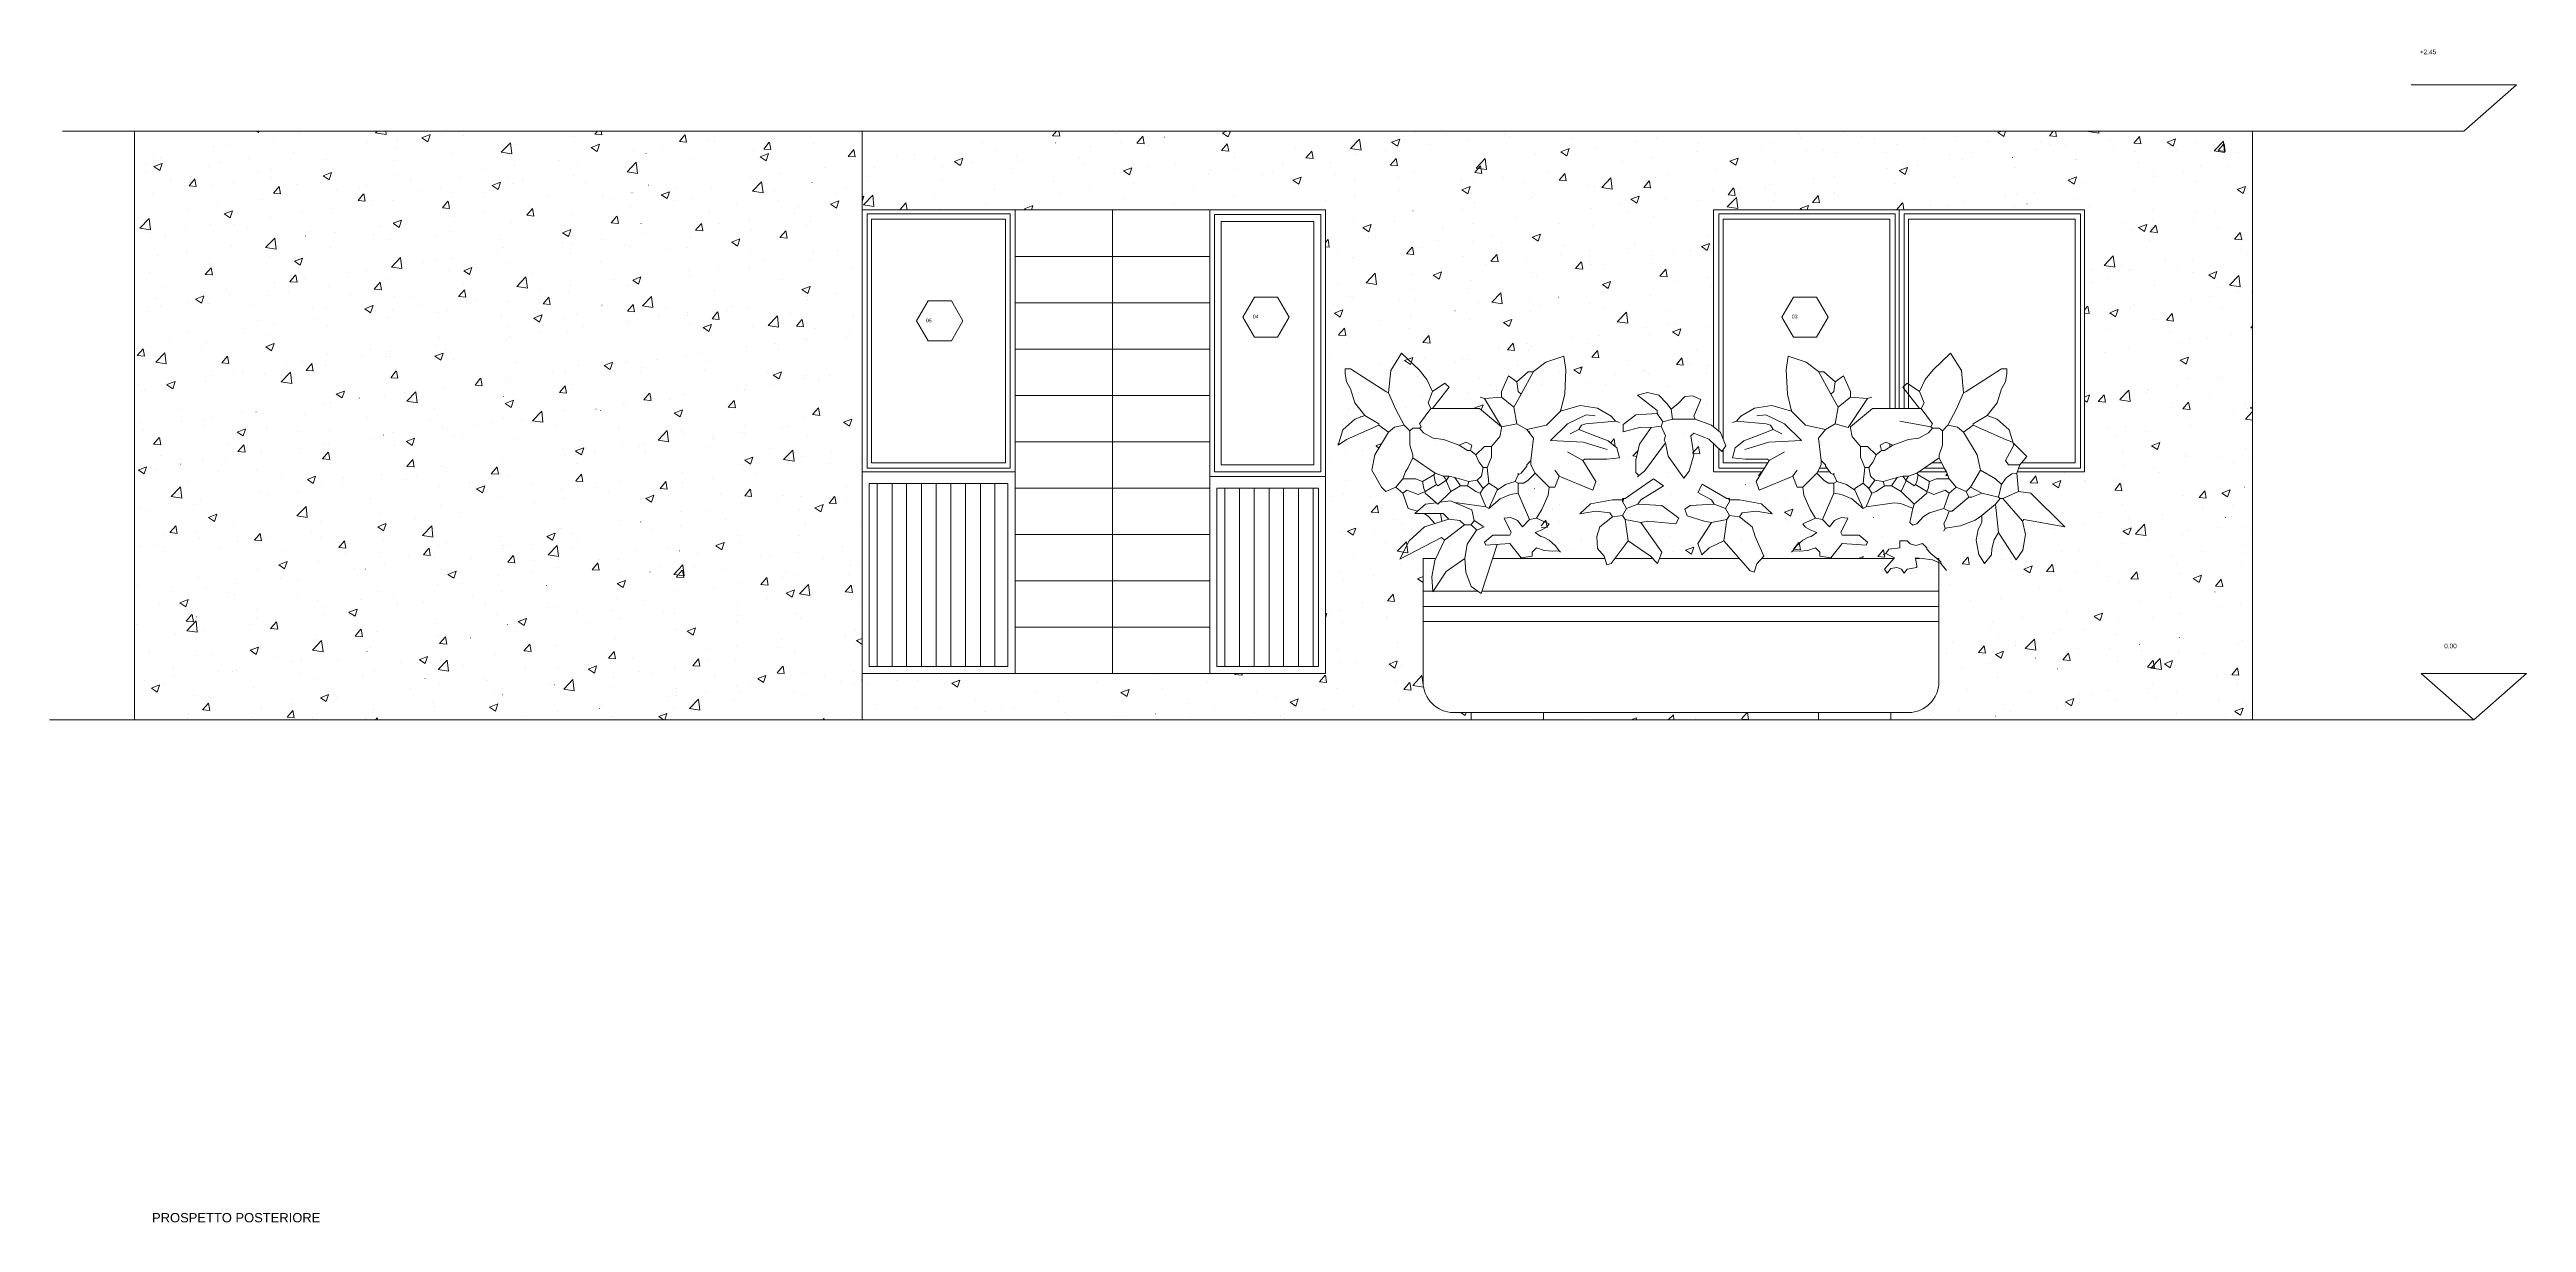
# Model space of a CAD drawing. Header units: centimetres. Extents: x -16179 to 12840, y -10704 to 3856.
# Drawn here: x 11534 to 12603, y -4292 to -3786 of the extents above; entities that cross this region are included whole.
import ezdxf

# ---------------------------------------------------------------- set-up
doc = ezdxf.new("R2010")
doc.units = ezdxf.units.CM
doc.header["$MEASUREMENT"] = 0
for name, color, linetype, lineweight in [('A-ANNO-TEXT_Num_Penna__3_Num_Penna__3_Num_Penna__3_Num_Penna__3_Num_Penna__3_Num_Penna__3_Num_Penna__3_Num_Penna__3_Num_Penna__3_Num_Penna__3', 3, 'Continuous', 18), ('A-ELEV-MBE1_Num_Penna__7_Num_Penna__7_Num_Penna__7_Num_Penna__7_Num_Penna__7_Num_Penna__7_Num_Penna__7_Num_Penna__7_Num_Penna__7_Num_Penna__7', 7, 'Continuous', 18), ('A-ELEV-PATT_Num_Penna__8_Num_Penna__8_Num_Penna__8_Num_Penna__8_Num_Penna__8_Num_Penna__8_Num_Penna__8_Num_Penna__8_Num_Penna__8_Num_Penna__8', 8, 'Continuous', 18), ('A-GLAZ-FULL_Num_Penna__7_Num_Penna__7_Num_Penna__7_Num_Penna__7_Num_Penna__7_Num_Penna__7_Num_Penna__7_Num_Penna__7_Num_Penna__7_Num_Penna__7', 7, 'Continuous', 18), ('AA - linee quote_Num_Penna__3_Num_Penna__3_Num_Penna__3_Num_Penna__3_Num_Penna__3_Num_Penna__3_Num_Penna__3_Num_Penna__3_Num_Penna__3_Num_Penna__3', 3, 'Continuous', 18), ('AA - pareti sezionate_Num_Penna__7_Num_Penna__7_Num_Penna__7_Num_Penna__7_Num_Penna__7_Num_Penna__7_Num_Penna__7_Num_Penna__7_Num_Penna__7_Num_Penna__7', 7, 'Continuous', 18), ('AA - serramenti e porte_Num_Penna__4_Num_Penna__4_Num_Penna__4_Num_Penna__4_Num_Penna__4_Num_Penna__4_Num_Penna__4_Num_Penna__4_Num_Penna__4_Num_Penna__4', 4, 'Continuous', 18), ('AA pareti non sezionate_Num_Penna__2_Num_Penna__2_Num_Penna__2_Num_Penna__2_Num_Penna__2_Num_Penna__2_Num_Penna__2_Num_Penna__2_Num_Penna__2_Num_Penna__2', 2, 'Continuous', 18), ('AA- arredo_Num_Penna__8_Num_Penna__8_Num_Penna__8_Num_Penna__8_Num_Penna__8_Num_Penna__8_Num_Penna__8_Num_Penna__8_Num_Penna__8_Num_Penna__8', 8, 'Continuous', 18), ('Layer1_Num_Penna__7_Num_Penna__7_Num_Penna__7_Num_Penna__7_Num_Penna__7_Num_Penna__7_Num_Penna__7_Num_Penna__7_Num_Penna__7_Num_Penna__7', 7, 'Continuous', 18), ('linee sezioni frecce_Num_Penna__1_Num_Penna__255_Num_Penna__255_Num_Penna__255_Num_Penna__255_Num_Penna__255_Num_Penna__255_Num_Penna__255_Num_Penna__255_Num_Penna__255', 255, 'Continuous', 18), ('PROIEZIONI_Num_Penna__145_Num_Penna__145_Num_Penna__145_Num_Penna__145_Num_Penna__145_Num_Penna__145_Num_Penna__145_Num_Penna__145_Num_Penna__145_Num_Penna__145', 145, 'Continuous', 18), ('SIMBOLI FINESTRE_Num_Penna__3_Num_Penna__3_Num_Penna__3_Num_Penna__3_Num_Penna__3_Num_Penna__3_Num_Penna__3_Num_Penna__3_Num_Penna__3_Num_Penna__3', 3, 'Continuous', 18), ('VEGETAZIONE_Num_Penna__94_Num_Penna__94_Num_Penna__94_Num_Penna__94_Num_Penna__94_Num_Penna__94_Num_Penna__94_Num_Penna__94_Num_Penna__94_Num_Penna__94', 94, 'Continuous', 18)]:
    doc.layers.add(name, color=color, linetype=linetype, lineweight=lineweight)
doc.styles.add('GENERATED_STYLE_1', font='Arial.ttf')

msp = doc.modelspace()

# ---------------------------------------------------------------- linework, layer by layer
at = {"layer": 'A-ELEV-MBE1_Num_Penna__7_Num_Penna__7_Num_Penna__7_Num_Penna__7_Num_Penna__7_Num_Penna__7_Num_Penna__7_Num_Penna__7_Num_Penna__7_Num_Penna__7', "color": 7, "linetype": 'Continuous', "lineweight": 18}
for p, q in [((12034.7, -3855.6), (11950.7, -3855.6)), ((11992.7, -4055.6), (11992.7, -3855.6)), ((12034.7, -3875.6), (12034.7, -3855.6)), ((12084.7, -4055.6), (12084.7, -3855.6)), ((11950.7, -3875.6), (12034.7, -3875.6)), ((12034.7, -3895.6), (12034.7, -3875.6)), ((12034.7, -3895.6), (11950.7, -3895.6)), ((12034.7, -3915.6), (12034.7, -3895.6)), ((11950.7, -3915.6), (12034.7, -3915.6)), ((12034.7, -3935.6), (12034.7, -3915.6)), ((11950.7, -3935.6), (12034.7, -3935.6)), ((12034.7, -3955.6), (12034.7, -3935.6)), ((12034.7, -3955.6), (11950.7, -3955.6)), ((11887.7, -4052.6), (11887.7, -3973.6)), ((11947.6, -3973.6), (11887.7, -3973.6)), ((11891.2, -4052.6), (11891.2, -3973.6)), ((11897.6, -4052.6), (11897.6, -3973.6)), ((11903.9, -4052.6), (11903.9, -3973.6)), ((11910.3, -4052.6), (11910.3, -3973.6)), ((11916.6, -4052.6), (11916.6, -3973.6)), ((11923, -4052.6), (11923, -3973.6)), ((11929.3, -4052.6), (11929.3, -3973.6)), ((11935.7, -4052.6), (11935.7, -3973.6)), ((11942, -4052.6), (11942, -3973.6)), ((11947.6, -3973.6), (11947.6, -4052.6)), ((11950.7, -3968.6), (11950.7, -4055.6)), ((11950.7, -3975.6), (12034.7, -3975.6)), ((12034.7, -3995.6), (12034.7, -3975.6)), ((12037.7, -4052.6), (12037.7, -3975.6)), ((12081.7, -3975.6), (12037.7, -3975.6)), ((12041.2, -4052.6), (12041.2, -3975.6)), ((12047.6, -4052.6), (12047.6, -3975.6)), ((12053.9, -4052.6), (12053.9, -3975.6)), ((12060.3, -4052.6), (12060.3, -3975.6)), ((12066.6, -4052.6), (12066.6, -3975.6)), ((12073, -4052.6), (12073, -3975.6)), ((12079.3, -4052.6), (12079.3, -3975.6)), ((12081.7, -3975.6), (12081.7, -4052.6)), ((11950.7, -3995.6), (12034.7, -3995.6)), ((12034.7, -4015.6), (12034.7, -3995.6)), ((11950.7, -4015.6), (12034.7, -4015.6)), ((12034.7, -4035.6), (12034.7, -4015.6)), ((12034.7, -4035.6), (11950.7, -4035.6)), ((12034.7, -4055.6), (12034.7, -4035.6)), ((11887.7, -4052.6), (11947.6, -4052.6)), ((11950.7, -4055.6), (12034.7, -4055.6)), ((12037.7, -4052.6), (12081.7, -4052.6))]:
    msp.add_line(p, q, dxfattribs=at)
at = {"layer": 'A-ELEV-PATT_Num_Penna__8_Num_Penna__8_Num_Penna__8_Num_Penna__8_Num_Penna__8_Num_Penna__8_Num_Penna__8_Num_Penna__8_Num_Penna__8_Num_Penna__8', "color": 8, "linetype": 'Continuous', "lineweight": 18}
for p, q in [((11623.4, -3821.6), (11624.2, -3822.2)), ((11624.2, -3822.2), (11624.4, -3821.6)), ((11630.5, -3824.9), (11630.5, -3824.9)), ((11641.3, -3822.6), (11641.3, -3822.6)), ((11671.3, -3826.7), (11671.3, -3826.7)), ((11674.7, -3822.3), (11675.4, -3821.6)), ((11674.7, -3822.3), (11679.2, -3823)), ((11679.2, -3823), (11679.1, -3821.6)), ((11684, -3825), (11684, -3825)), ((11694.7, -3824.5), (11698.3, -3823.1)), ((11694.7, -3824.5), (11697.2, -3826.2)), ((11697.2, -3826.2), (11698.3, -3823.2)), ((11703.2, -3822.5), (11703.2, -3822.5)), ((11712.7, -3823.6), (11712.7, -3823.6)), ((11728.9, -3830.7), (11732.9, -3826.6)), ((11733.5, -3831.4), (11732.9, -3826.6)), ((11760.5, -3823.8), (11760.5, -3823.8)), ((11769.3, -3822.9), (11770.4, -3821.6)), ((11769.3, -3822.9), (11772.4, -3823.2)), ((11772.4, -3823.2), (11772.1, -3821.6)), ((11805.8, -3826.1), (11808.2, -3823.2)), ((11805.8, -3826.1), (11808.8, -3826.4)), ((11808.9, -3826.4), (11808.3, -3823.2)), ((11817.9, -3825.7), (11818, -3825.7)), ((11821, -3826.1), (11821, -3826.1)), ((11842.2, -3829.3), (11844.6, -3826.3)), ((11845.3, -3829.5), (11844.7, -3826.4)), ((11863.7, -3826.8), (11863.7, -3826.8)), ((11883.7, -3822.3), (11883.7, -3822.3)), ((11936.8, -3826.7), (11936.8, -3826.7)), ((11966.4, -3821.6), (11966.4, -3821.6)), ((11966.9, -3823.6), (11968.6, -3821.6)), ((11966.9, -3823.6), (11969.9, -3823.8)), ((11968, -3826.6), (11968.1, -3826.6)), ((11970, -3823.8), (11969.6, -3821.6)), ((11994.4, -3822.8), (11994.4, -3822.8)), ((11996, -3826.7), (11996, -3826.7)), ((12003.3, -3826.8), (12005.8, -3823.8)), ((12003.3, -3826.8), (12006.4, -3827)), ((12006.4, -3827), (12005.8, -3823.8)), ((12015.2, -3824.2), (12015.3, -3824.2)), ((12037.9, -3822.6), (12037.9, -3822.6)), ((12039.8, -3829.9), (12042.2, -3827)), ((12040.2, -3822.3), (12042.2, -3821.6)), ((12040.2, -3822.4), (12042.7, -3824.1)), ((12042.9, -3830.2), (12042.3, -3827)), ((12042.7, -3824.1), (12043.6, -3821.6)), ((12095.4, -3829.1), (12099.4, -3825)), ((12098, -3825.5), (12098, -3825.5)), ((12100, -3829.8), (12099.4, -3825)), ((12113.2, -3826.4), (12116.8, -3825)), ((12113.2, -3826.4), (12115.7, -3828.1)), ((12115.7, -3828.1), (12116.8, -3825.1)), ((12123.7, -3822.2), (12123.7, -3822.2)), ((12137.1, -3822.6), (12137.1, -3822.6)), ((12146.1, -3825.1), (12146.1, -3825.1)), ((12162, -3823.1), (12162.1, -3823.1)), ((12164.2, -3823.7), (12164.2, -3823.7)), ((12191.3, -3824.8), (12191.3, -3824.8)), ((12218.4, -3826), (12218.4, -3826)), ((12227.6, -3824.7), (12227.6, -3824.7)), ((12245.6, -3827.1), (12245.6, -3827.1)), ((12276.8, -3826.3), (12276.8, -3826.3)), ((12289.1, -3822.6), (12289.1, -3822.6)), ((12289.5, -3824.6), (12289.5, -3824.6)), ((12308.7, -3822.1), (12308.7, -3822.1)), ((12316.2, -3823.8), (12316.2, -3823.8)), ((12321.8, -3824.9), (12321.8, -3824.9)), ((12343.3, -3824.9), (12343.3, -3824.9)), ((12356.8, -3824.1), (12356.8, -3824.1)), ((12370.4, -3826), (12370.4, -3826)), ((12374.9, -3822.2), (12376.6, -3821.6)), ((12374.9, -3822.2), (12377.4, -3823.9)), ((12377.4, -3823.9), (12378.2, -3821.6)), ((12393.2, -3825.9), (12393.2, -3825.9)), ((12397.1, -3823.6), (12398.8, -3821.6)), ((12397.1, -3823.6), (12400.1, -3823.9)), ((12397.6, -3827.2), (12397.6, -3827.2)), ((12400.2, -3823.9), (12399.7, -3821.6)), ((12414, -3821.7), (12414.1, -3821.6)), ((12414, -3821.7), (12418.5, -3822.4)), ((12418.5, -3822.4), (12418.4, -3821.6)), ((12423.4, -3825.3), (12423.4, -3825.3)), ((12433.5, -3826.8), (12436, -3823.9)), ((12433.5, -3826.8), (12436.6, -3827.1)), ((12436.6, -3827.1), (12436, -3823.9)), ((12447.9, -3826.3), (12451.5, -3824.9)), ((12447.9, -3826.3), (12450.5, -3828)), ((12450.5, -3828), (12451.5, -3824.9)), ((12460.7, -3826.6), (12460.7, -3826.6)), ((12468.2, -3830.1), (12472.2, -3825.9)), ((12470, -3830), (12472.4, -3827.1)), ((12472.7, -3830.8), (12472.2, -3826)), ((12473, -3830.3), (12472.5, -3827.1)), ((11575.5, -3835.7), (11575.5, -3835.7)), ((11578.8, -3831.7), (11578.8, -3831.7)), ((11579, -3836.8), (11582.6, -3835.5)), ((11579, -3836.8), (11581.6, -3838.5)), ((11581.6, -3838.5), (11582.6, -3835.5)), ((11582, -3832.8), (11582, -3832.8)), ((11602.6, -3836.8), (11602.6, -3836.8)), ((11604.9, -3828.1), (11604.9, -3828.1)), ((11607.2, -3835.1), (11607.2, -3835.1)), ((11611.6, -3827.7), (11611.6, -3827.7)), ((11620, -3833.4), (11620, -3833.4)), ((11639.2, -3830.9), (11639.2, -3830.9)), ((11653.4, -3833.8), (11653.4, -3833.8)), ((11682.4, -3834.4), (11682.4, -3834.4)), ((11683.1, -3828.7), (11683.1, -3828.7)), ((11708, -3831.1), (11708, -3831.1)), ((11728.9, -3830.7), (11733.5, -3831.4)), ((11734.4, -3827.3), (11734.4, -3827.3)), ((11734.7, -3836.6), (11734.7, -3836.6)), ((11753.9, -3834.1), (11753.9, -3834.1)), ((11761.7, -3836.3), (11761.7, -3836.3)), ((11767.7, -3828.6), (11771.3, -3827.2)), ((11767.7, -3828.6), (11770.2, -3830.3)), ((11770.3, -3830.3), (11771.3, -3827.2)), ((11783.2, -3839.1), (11787.1, -3835)), ((11785.5, -3837.4), (11785.5, -3837.4)), ((11786, -3829.9), (11786, -3829.9)), ((11787.7, -3839.8), (11787.1, -3835)), ((11791.3, -3831.2), (11791.4, -3831.2)), ((11798.7, -3828.2), (11798.7, -3828.2)), ((11811.9, -3833.6), (11811.9, -3833.6)), ((11838, -3830), (11838, -3830)), ((11840.7, -3832.6), (11844.3, -3831.3)), ((11840.7, -3832.7), (11843.3, -3834.4)), ((11842.2, -3829.3), (11845.2, -3829.5)), ((11843.3, -3834.4), (11844.3, -3831.3)), ((11868.6, -3837.3), (11868.6, -3837.3)), ((11878.6, -3832.5), (11881.1, -3829.5)), ((11878.6, -3832.5), (11881.7, -3832.7)), ((11881.7, -3832.7), (11881.1, -3829.6)), ((11889.9, -3837.2), (11889.9, -3837.2)), ((11899.3, -3832.4), (11899.3, -3832.4)), ((11907.2, -3831.8), (11907.2, -3831.8)), ((11916.3, -3833.4), (11916.3, -3833.4)), ((11919.3, -3836.8), (11919.3, -3836.8)), ((11924.5, -3834.7), (11928.1, -3833.3)), ((11924.5, -3834.7), (11927, -3836.4)), ((11926.4, -3833.5), (11926.4, -3833.5)), ((11927.1, -3836.4), (11928.1, -3833.3)), ((11932, -3835.2), (11932, -3835.2)), ((11942.4, -3829.8), (11942.4, -3829.8)), ((11949, -3837.8), (11949, -3837.8)), ((11951.2, -3832.6), (11951.2, -3832.6)), ((11953.6, -3834.7), (11953.6, -3834.7)), ((11978.6, -3832.8), (11978.6, -3832.8)), ((11980.7, -3835.8), (11980.7, -3835.8)), ((11983.3, -3828.4), (11983.3, -3828.4)), ((11997.5, -3838.7), (12001.1, -3837.4)), ((12000.1, -3840.4), (12001.1, -3837.4)), ((12007.8, -3837), (12007.8, -3837)), ((12008.2, -3827.7), (12008.2, -3827.7)), ((12019.9, -3836.1), (12019.9, -3836.1)), ((12039.8, -3829.9), (12042.8, -3830.2)), ((12045.6, -3832.9), (12045.6, -3832.9)), ((12065.9, -3835.8), (12065.9, -3835.8)), ((12071.9, -3829.1), (12071.9, -3829.1)), ((12076.2, -3833.1), (12078.7, -3830.2)), ((12076.2, -3833.1), (12079.3, -3833.4)), ((12079.3, -3833.4), (12078.7, -3830.2)), ((12086.9, -3835.3), (12086.9, -3835.3)), ((12095.4, -3829.1), (12100, -3829.8)), ((12098, -3831.6), (12098, -3831.6)), ((12110.7, -3829.9), (12110.7, -3829.9)), ((12112.6, -3836.3), (12115.1, -3833.4)), ((12112.7, -3836.3), (12115.7, -3836.6)), ((12115.7, -3836.6), (12115.1, -3833.4)), ((12116.5, -3830.2), (12116.5, -3830.2)), ((12130, -3827.4), (12130, -3827.4)), ((12149.1, -3839.5), (12151.5, -3836.6)), ((12149.5, -3835.3), (12149.5, -3835.3)), ((12149.7, -3837.5), (12153.6, -3833.4)), ((12149.7, -3837.5), (12154.2, -3838.2)), ((12152.2, -3839.8), (12151.6, -3836.6)), ((12154.2, -3838.2), (12153.6, -3833.4)), ((12175.5, -3831.8), (12175.5, -3831.8)), ((12186.2, -3830.5), (12189.8, -3829.1)), ((12186.2, -3830.5), (12188.7, -3832.2)), ((12188.8, -3832.2), (12189.8, -3829.1)), ((12201.2, -3828.5), (12201.2, -3828.5)), ((12212.7, -3834.8), (12212.7, -3834.8)), ((12225.4, -3833.1), (12225.4, -3833.1)), ((12244.7, -3830.5), (12244.7, -3830.5)), ((12259.2, -3834.5), (12262.8, -3833.2)), ((12259.2, -3834.6), (12261.8, -3836.3)), ((12261.8, -3836.3), (12262.8, -3833.2)), ((12262.5, -3835.1), (12262.5, -3835.1)), ((12272.7, -3828.3), (12272.7, -3828.3)), ((12278.7, -3834.8), (12278.7, -3834.8)), ((12292.2, -3830), (12292.2, -3830)), ((12299.8, -3829.4), (12299.8, -3829.4)), ((12305.1, -3831), (12305.1, -3831)), ((12326.9, -3830.6), (12326.9, -3830.6)), ((12331.2, -3827.4), (12331.2, -3827.4)), ((12332.2, -3838.6), (12335.8, -3837.3)), ((12334, -3836.1), (12334, -3836.1)), ((12334.8, -3840.3), (12335.8, -3837.3)), ((12340.2, -3836.3), (12340.2, -3836.3)), ((12354, -3831.7), (12354, -3831.7)), ((12359.4, -3833.7), (12359.4, -3833.7)), ((12363.6, -3831), (12363.6, -3831)), ((12381.1, -3832.9), (12381.2, -3832.9)), ((12382.6, -3837.2), (12382.6, -3837.2)), ((12391.5, -3829.5), (12391.5, -3829.5)), ((12404.2, -3827.8), (12404.2, -3827.8)), ((12408.3, -3834), (12408.3, -3834)), ((12408.7, -3833.7), (12408.7, -3833.7)), ((12424.7, -3828.3), (12424.7, -3828.3)), ((12434.3, -3830.4), (12434.3, -3830.4)), ((12435.4, -3835.2), (12435.4, -3835.2)), ((12451.8, -3829.5), (12451.8, -3829.5)), ((12462.5, -3836.3), (12462.5, -3836.3)), ((12468.2, -3830.1), (12472.7, -3830.8)), ((12470, -3830), (12473, -3830.3)), ((12471.9, -3833.5), (12471.9, -3833.5)), ((12474.1, -3836.9), (12474.1, -3836.9)), ((12478.9, -3830.6), (12478.9, -3830.6)), ((11575.2, -3839.3), (11575.2, -3839.3)), ((11586.2, -3842.5), (11586.2, -3842.5)), ((11594.2, -3845.2), (11596.6, -3842.2)), ((11594.2, -3843.9), (11594.2, -3843.9)), ((11594.2, -3845.2), (11597.2, -3845.4)), ((11597.3, -3845.4), (11596.7, -3842.3)), ((11604.2, -3845), (11604.2, -3845)), ((11613.3, -3843.7), (11613.3, -3843.7)), ((11623.8, -3838.9), (11623.8, -3838.9)), ((11629.7, -3838), (11629.7, -3838)), ((11629.9, -3841.8), (11629.9, -3841.8)), ((11630.6, -3848.4), (11633.1, -3845.4)), ((11630.6, -3848.4), (11633.7, -3848.6)), ((11633.7, -3848.6), (11633.1, -3845.4)), ((11640.5, -3844.8), (11640.5, -3844.8)), ((11652, -3840.9), (11655.6, -3839.5)), ((11652, -3840.9), (11654.6, -3842.6)), ((11654.6, -3842.6), (11655.6, -3839.5)), ((11656.3, -3838), (11656.3, -3838)), ((11656.9, -3839.1), (11656.9, -3839.1)), ((11657.9, -3846.7), (11657.9, -3846.7)), ((11667.6, -3846), (11667.6, -3846)), ((11670.6, -3845.1), (11670.6, -3845.1)), ((11684, -3840.3), (11684, -3840.3)), ((11689.9, -3842.5), (11689.9, -3842.5)), ((11694.7, -3847.1), (11694.7, -3847.1)), ((11702.5, -3846.5), (11702.5, -3846.5)), ((11707.4, -3848.1), (11707.4, -3848.1)), ((11711.1, -3841.4), (11711.1, -3841.4)), ((11721.8, -3848.2), (11721.8, -3848.2)), ((11722, -3838.3), (11722, -3838.3)), ((11725, -3845), (11728.6, -3843.6)), ((11725, -3845), (11727.6, -3846.7)), ((11727.6, -3846.7), (11728.6, -3843.6)), ((11732.1, -3841.4), (11732.1, -3841.4)), ((11733.8, -3844.2), (11733.8, -3844.2)), ((11738.2, -3842.6), (11738.2, -3842.6)), ((11759.9, -3840.7), (11759.9, -3840.7)), ((11765.3, -3843.7), (11765.3, -3843.7)), ((11783.2, -3839.1), (11787.7, -3839.8)), ((11785.3, -3848.2), (11785.4, -3848.2)), ((11792.4, -3844.9), (11792.5, -3844.9)), ((11798, -3849), (11801.6, -3847.7)), ((11800.6, -3850.7), (11801.6, -3847.7)), ((11804.6, -3845.7), (11804.6, -3845.7)), ((11819.6, -3846), (11819.6, -3846)), ((11836.7, -3841.5), (11836.7, -3841.5)), ((11837.4, -3847.5), (11841.3, -3843.4)), ((11837.4, -3846.9), (11837.4, -3846.9)), ((11837.4, -3847.5), (11841.9, -3848.2)), ((11841.9, -3848.2), (11841.3, -3843.4)), ((11846.7, -3847.2), (11846.7, -3847.2)), ((11849.4, -3839.8), (11849.4, -3839.8)), ((11863, -3843.7), (11863.1, -3843.7)), ((11873.8, -3848.3), (11873.8, -3848.3)), ((11878.1, -3846.3), (11878.1, -3846.3)), ((11887.2, -3841.1), (11887.2, -3841.1)), ((11889.7, -3848), (11889.7, -3848)), ((11919.3, -3842.9), (11919.4, -3842.9)), ((11941.8, -3846.8), (11941.8, -3846.8)), ((11967.4, -3843.5), (11967.4, -3843.5)), ((11969.9, -3848.4), (11969.9, -3848.4)), ((11982.6, -3846.8), (11982.6, -3846.8)), ((11993.8, -3839.7), (11993.8, -3839.7)), ((11997.5, -3838.7), (12000.1, -3840.4)), ((12001.9, -3844.2), (12001.9, -3844.2)), ((12027.6, -3845.5), (12027.6, -3845.5)), ((12034, -3840), (12034, -3840)), ((12034.9, -3838.1), (12034.9, -3838.1)), ((12046.7, -3838.3), (12046.7, -3838.3)), ((12057.3, -3840.4), (12057.3, -3840.4)), ((12062, -3839.3), (12062, -3839.3)), ((12070.5, -3842.8), (12074.1, -3841.4)), ((12070.5, -3842.8), (12073.1, -3844.5)), ((12071.3, -3846), (12071.3, -3846)), ((12073.1, -3844.5), (12074.1, -3841.4)), ((12089.1, -3840.4), (12089.2, -3840.4)), ((12097.4, -3842.4), (12097.4, -3842.4)), ((12116.3, -3841.6), (12116.3, -3841.6)), ((12116.6, -3847.4), (12116.6, -3847.4)), ((12123.1, -3839.1), (12123.1, -3839.1)), ((12143.4, -3842.7), (12143.4, -3842.7)), ((12143.5, -3846.9), (12147.1, -3845.5)), ((12143.5, -3846.9), (12146.1, -3848.6)), ((12146.1, -3848.6), (12147.1, -3845.5)), ((12148.7, -3843.2), (12148.7, -3843.2)), ((12149.1, -3839.5), (12152.1, -3839.8)), ((12161.4, -3841.5), (12161.4, -3841.5)), ((12170.5, -3843.8), (12170.5, -3843.8)), ((12180.6, -3839), (12180.6, -3839)), ((12185.5, -3842.7), (12188, -3839.8)), ((12185.5, -3842.7), (12188.6, -3843)), ((12188.6, -3843), (12188, -3839.8)), ((12197.6, -3845), (12197.6, -3845)), ((12200.6, -3845.4), (12200.6, -3845.4)), ((12203.3, -3845.3), (12203.3, -3845.3)), ((12203.9, -3845.9), (12207.8, -3841.8)), ((12203.9, -3845.9), (12208.4, -3846.6)), ((12208.4, -3846.6), (12207.8, -3841.8)), ((12222, -3845.9), (12224.4, -3843)), ((12222, -3845.9), (12225, -3846.1)), ((12225, -3846.2), (12224.5, -3843)), ((12224.7, -3846.1), (12224.7, -3846.1)), ((12227, -3841.6), (12227, -3841.6)), ((12232.9, -3840.2), (12232.9, -3840.2)), ((12251.9, -3847.3), (12251.9, -3847.3)), ((12253, -3838), (12253, -3838)), ((12258.4, -3849.1), (12260.8, -3846.1)), ((12261.5, -3849.3), (12260.9, -3846.2)), ((12263.4, -3846.4), (12263.4, -3846.4)), ((12274.7, -3846.2), (12274.7, -3846.2)), ((12276.1, -3844.7), (12276.1, -3844.7)), ((12279, -3848.4), (12279, -3848.4)), ((12295.4, -3842.2), (12295.4, -3842.2)), ((12304.3, -3841.1), (12304.3, -3841.1)), ((12304.5, -3847.9), (12304.5, -3847.9)), ((12327.4, -3837.9), (12327.4, -3837.9)), ((12330.6, -3844.3), (12330.6, -3844.3)), ((12332.2, -3838.6), (12334.8, -3840.3)), ((12356.2, -3841), (12356.2, -3841)), ((12390.8, -3847.9), (12390.8, -3847.9)), ((12405.2, -3842.7), (12408.8, -3841.3)), ((12405.2, -3842.7), (12407.8, -3844.4)), ((12407.8, -3844.4), (12408.8, -3841.3)), ((12410.1, -3845.3), (12410.1, -3845.3)), ((12412.6, -3843.7), (12412.6, -3843.7)), ((12433.7, -3847.3), (12433.7, -3847.3)), ((12442.2, -3838.6), (12442.2, -3838.6)), ((12442.2, -3841.1), (12442.2, -3841.1)), ((12454.9, -3839.4), (12454.9, -3839.4)), ((12460.1, -3843.5), (12460.1, -3843.5)), ((12478.2, -3846.8), (12481.8, -3845.4)), ((12478.2, -3846.8), (12480.8, -3848.5)), ((12480.8, -3848.5), (12481.8, -3845.4)), ((11573, -3863.4), (11577, -3859.3)), ((11578.2, -3848.6), (11578.2, -3848.6)), ((11593.9, -3855.2), (11593.9, -3855.2)), ((11606.6, -3853.5), (11606.6, -3853.5)), ((11609.3, -3857.3), (11612.9, -3855.9)), ((11609.3, -3857.3), (11611.9, -3859)), ((11611.9, -3859), (11612.9, -3855.9)), ((11625.8, -3850.9), (11625.8, -3850.9)), ((11629.3, -3858.7), (11629.3, -3858.7)), ((11643.2, -3856.6), (11643.2, -3856.6)), ((11655.7, -3854.9), (11655.7, -3854.9)), ((11667.1, -3851.5), (11669.5, -3848.6)), ((11667.1, -3851.5), (11670.1, -3851.8)), ((11670.2, -3851.8), (11669.6, -3848.6)), ((11672.8, -3851.6), (11672.8, -3851.6)), ((11681.8, -3851.3), (11681.8, -3851.3)), ((11703.5, -3854.7), (11705.9, -3851.8)), ((11703.5, -3854.7), (11706.5, -3855)), ((11706.6, -3855), (11706, -3851.8)), ((11708.6, -3858.3), (11708.6, -3858.3)), ((11721.3, -3856.7), (11721.3, -3856.7)), ((11739.9, -3857.9), (11742.4, -3855)), ((11739.9, -3857.9), (11743, -3858.2)), ((11740.5, -3854.1), (11740.6, -3854.1)), ((11743, -3858.2), (11742.4, -3855)), ((11748.9, -3849.4), (11748.9, -3849.4)), ((11759.3, -3857.6), (11759.3, -3857.6)), ((11772.6, -3849.9), (11772.6, -3849.9)), ((11776, -3850.5), (11776, -3850.5)), ((11776.4, -3861.1), (11778.8, -3858.2)), ((11779.5, -3861.4), (11778.9, -3858.2)), ((11784.9, -3854.3), (11784.9, -3854.3)), ((11798, -3849), (11800.6, -3850.7)), ((11803.2, -3851.7), (11803.2, -3851.7)), ((11811.3, -3850.5), (11811.3, -3850.5)), ((11818.9, -3856.4), (11818.9, -3856.4)), ((11830.3, -3852.8), (11830.3, -3852.8)), ((11848.5, -3851.4), (11848.5, -3851.4)), ((11855.3, -3857.3), (11855.3, -3857.3)), ((11857.4, -3854), (11857.4, -3854)), ((11871, -3853.1), (11874.6, -3851.7)), ((11871, -3853.1), (11873.6, -3854.8)), ((11873.6, -3854.8), (11874.6, -3851.7)), ((11884.5, -3855.1), (11884.5, -3855.1)), ((11884.7, -3851.9), (11885.4, -3849.7)), ((11884.7, -3850), (11885.4, -3849.7)), ((11885.3, -3853.4), (11889.3, -3849.2)), ((11885.3, -3853.4), (11889.8, -3854.1)), ((11889.8, -3854.1), (11889.3, -3849.2)), ((11889.3, -3854.1), (11889.3, -3854.1)), ((11901.1, -3855.4), (11903.5, -3852.5)), ((11901.1, -3855.4), (11903, -3855.6)), ((11904.1, -3855.6), (11903.6, -3852.5)), ((11915.7, -3850.3), (11915.7, -3850.3)), ((11918.6, -3855.2), (11918.6, -3855.2)), ((11937.8, -3852.7), (11937.8, -3852.7)), ((11954.8, -3855.1), (11958.4, -3853.7)), ((11954.8, -3855.1), (11955.5, -3855.6)), ((11957.8, -3855.6), (11958.4, -3853.8)), ((11998, -3850.5), (11998, -3850.5)), ((12019.3, -3853), (12019.3, -3853)), ((12044.9, -3849.8), (12044.9, -3849.8)), ((12084.6, -3851.6), (12084.6, -3851.6)), ((12097.4, -3849.9), (12097.4, -3849.9)), ((12122.4, -3856), (12122.5, -3856)), ((12144, -3855.4), (12144, -3855.4)), ((12148.8, -3852.2), (12148.8, -3852.2)), ((12167.3, -3859), (12167.3, -3859)), ((12173.7, -3850.3), (12173.7, -3850.3)), ((12174.9, -3848.7), (12174.9, -3848.7)), ((12199.4, -3854.8), (12199.4, -3854.8)), ((12212.1, -3853.1), (12212.1, -3853.1)), ((12215.5, -3856.4), (12215.5, -3856.4)), ((12216.5, -3850.9), (12220.1, -3849.6)), ((12216.5, -3850.9), (12219.1, -3852.6)), ((12219.1, -3852.6), (12220.1, -3849.6)), ((12226.3, -3858.5), (12226.3, -3858.5)), ((12231.3, -3850.6), (12231.3, -3850.6)), ((12245.1, -3851.3), (12245.1, -3851.3)), ((12252.4, -3854.9), (12252.4, -3854.9)), ((12258.1, -3854.3), (12262, -3850.2)), ((12258.1, -3854.3), (12262.6, -3855)), ((12258.4, -3849.1), (12261.4, -3849.3)), ((12262.6, -3855), (12262, -3850.2)), ((12278.1, -3851.7), (12278.1, -3851.7)), ((12289.5, -3855), (12293.1, -3853.6)), ((12289.6, -3855), (12290.4, -3855.6)), ((12292.5, -3855.6), (12293.1, -3853.6)), ((12294.8, -3852.3), (12297.3, -3849.3)), ((12294.8, -3852.3), (12297.9, -3852.5)), ((12297.9, -3852.5), (12297.3, -3849.4)), ((12306.1, -3849.6), (12306.1, -3849.6)), ((12331.3, -3855.4), (12333.7, -3852.5)), ((12331.3, -3855.4), (12332.7, -3855.6)), ((12333.2, -3850.7), (12333.2, -3850.7)), ((12334.3, -3855.6), (12333.8, -3852.5)), ((12346, -3853.8), (12346, -3853.8)), ((12353.4, -3853.8), (12353.4, -3853.8)), ((12360.3, -3851.9), (12360.3, -3851.9)), ((12378.1, -3849.5), (12378.1, -3849.5)), ((12382, -3854.1), (12382, -3854.1)), ((12383, -3848.8), (12383, -3848.8)), ((12387.4, -3853), (12387.5, -3853)), ((12408.1, -3850.6), (12408.1, -3850.6)), ((12414.6, -3854.2), (12414.6, -3854.2)), ((12441.7, -3855.3), (12441.7, -3855.3)), ((12460.7, -3856.9), (12460.7, -3856.9)), ((12468.8, -3856.4), (12468.8, -3856.4)), ((11573, -3863.4), (11577.6, -3864.1)), ((11577.5, -3864.1), (11577, -3859.3)), ((11577.5, -3865.5), (11577.5, -3865.5)), ((11584, -3866.8), (11584, -3866.8)), ((11592.5, -3862.7), (11592.5, -3862.7)), ((11603.6, -3861.9), (11603.6, -3861.9)), ((11613.6, -3861.7), (11613.6, -3861.7)), ((11619.6, -3863.8), (11619.6, -3863.8)), ((11627.2, -3871.8), (11631.2, -3867.7)), ((11631.8, -3872.5), (11631.2, -3867.7)), ((11644.5, -3866.8), (11644.6, -3866.8)), ((11646.8, -3865), (11646.8, -3865)), ((11657.3, -3865.1), (11657.3, -3865.1)), ((11673.9, -3866.1), (11673.9, -3866.1)), ((11676.5, -3862.6), (11676.5, -3862.6)), ((11681.1, -3868.2), (11681.1, -3868.2)), ((11682.3, -3861.3), (11685.9, -3860)), ((11682.4, -3861.4), (11684.9, -3863.1)), ((11684.9, -3863.1), (11685.9, -3860)), ((11701, -3867.2), (11701, -3867.2)), ((11706.8, -3865), (11706.8, -3865)), ((11728.1, -3868.4), (11728.1, -3868.4)), ((11733.2, -3861.2), (11733.2, -3861.2)), ((11755.2, -3869.5), (11755.2, -3869.5)), ((11755.3, -3865.4), (11758.9, -3864)), ((11755.4, -3865.4), (11757.9, -3867.1)), ((11757.9, -3867.1), (11758.9, -3864.1)), ((11759.3, -3869.9), (11759.3, -3869.9)), ((11759.6, -3866.6), (11759.6, -3866.6)), ((11772, -3868.3), (11772, -3868.3)), ((11776.4, -3861.1), (11779.4, -3861.4)), ((11789.2, -3861.5), (11789.3, -3861.5)), ((11791.2, -3865.7), (11791.2, -3865.7)), ((11810.7, -3867.4), (11810.7, -3867.4)), ((11812.8, -3864.3), (11815.3, -3861.4)), ((11812.8, -3864.3), (11815.9, -3864.6)), ((11815.9, -3864.6), (11815.3, -3861.4)), ((11823.3, -3861.5), (11823.3, -3861.5)), ((11828.3, -3869.5), (11831.9, -3868.1)), ((11828.4, -3869.5), (11830.9, -3871.2)), ((11830.9, -3871.2), (11831.9, -3868.1)), ((11831, -3867.6), (11831.1, -3867.6)), ((11836, -3859.8), (11836, -3859.8)), ((11836.8, -3863.9), (11836.8, -3863.9)), ((11849.2, -3867.5), (11851.7, -3864.6)), ((11849.3, -3867.5), (11852.3, -3867.8)), ((11852.3, -3867.8), (11851.8, -3864.6)), ((11860.7, -3862.5), (11860.7, -3862.5)), ((11862.4, -3860.6), (11862.4, -3860.6)), ((12084.7, -3869.7), (12085.7, -3868.4)), ((12084.8, -3865.6), (12084.8, -3865.6)), ((12086.3, -3871.6), (12085.8, -3868.4)), ((12096.8, -3859.3), (12096.8, -3859.3)), ((12100.8, -3863.2), (12104.4, -3861.9)), ((12100.9, -3863.3), (12103.4, -3865)), ((12103.2, -3867.4), (12103.2, -3867.4)), ((12103.4, -3865), (12104.4, -3861.9)), ((12106.4, -3867.5), (12106.4, -3867.5)), ((12114.4, -3860.5), (12114.4, -3860.5)), ((12133.5, -3868.7), (12133.5, -3868.7)), ((12135.3, -3863.2), (12135.3, -3863.2)), ((12148, -3861.5), (12148, -3861.5)), ((12148.2, -3869.2), (12148.2, -3869.2)), ((12156.2, -3866.6), (12156.2, -3866.6)), ((12160.6, -3869.8), (12160.6, -3869.8)), ((12173.9, -3867.3), (12177.4, -3866)), ((12173.9, -3867.3), (12176.4, -3869)), ((12174.3, -3865.6), (12174.3, -3865.6)), ((12176.4, -3869), (12177.4, -3866)), ((12185.8, -3861.5), (12185.8, -3861.5)), ((12200, -3862.3), (12200, -3862.3)), ((12250, -3866.4), (12250, -3866.4)), ((12428.8, -3861.1), (12428.8, -3861.1)), ((12433.1, -3864.2), (12433.1, -3864.2)), ((12435.6, -3863.1), (12439.1, -3861.8)), ((12435.6, -3863.2), (12438.1, -3864.9)), ((12438.1, -3864.9), (12439.1, -3861.8)), ((12440.1, -3868.9), (12440.1, -3868.9)), ((12440.6, -3865), (12443, -3862.1)), ((12440.6, -3865), (12443.6, -3865.3)), ((12441.5, -3859.5), (12441.5, -3859.5)), ((12443.7, -3865.3), (12443.1, -3862.1)), ((12459.5, -3860.4), (12459.5, -3860.4)), ((12469.8, -3863.8), (12469.8, -3863.8)), ((12477, -3868.2), (12479.5, -3865.3)), ((12477, -3868.2), (12480.1, -3868.5)), ((12480.1, -3868.5), (12479.5, -3865.3)), ((11580.5, -3875.2), (11580.5, -3875.2)), ((11593.2, -3873.5), (11593.2, -3873.5)), ((11601.2, -3883.4), (11603.7, -3880.5)), ((11603, -3878.9), (11603, -3878.9)), ((11604.3, -3883.7), (11603.7, -3880.5)), ((11612.5, -3871), (11612.5, -3871)), ((11627.3, -3871.8), (11631.8, -3872.5)), ((11628.7, -3875.6), (11628.7, -3875.6)), ((11639.7, -3877.7), (11643.2, -3876.4)), ((11639.7, -3877.7), (11642.2, -3879.4)), ((11642.2, -3879.4), (11643.2, -3876.4)), ((11655.1, -3871.8), (11655.1, -3871.8)), ((11681.5, -3880.2), (11685.4, -3876.1)), ((11681.5, -3880.2), (11686, -3880.9)), ((11686, -3880.9), (11685.4, -3876.1)), ((11695.2, -3878.4), (11695.2, -3878.4)), ((11700.4, -3876.8), (11700.4, -3876.8)), ((11707.9, -3876.7), (11707.9, -3876.7)), ((11712.7, -3881.8), (11716.2, -3880.4)), ((11715.2, -3883.5), (11716.2, -3880.4)), ((11727.2, -3874.2), (11727.2, -3874.2)), ((11730, -3871.7), (11730, -3871.7)), ((11732.6, -3878.1), (11732.6, -3878.1)), ((11758.6, -3874.5), (11758.6, -3874.5)), ((11771.8, -3877.8), (11771.8, -3877.8)), ((11782.3, -3870.7), (11782.3, -3870.7)), ((11784.3, -3871.2), (11784.3, -3871.2)), ((11801.4, -3872.7), (11801.4, -3872.7)), ((11809.5, -3871.8), (11809.5, -3871.8)), ((11822.7, -3879.9), (11822.7, -3879.9)), ((11836.6, -3873), (11836.6, -3873)), ((11841.9, -3877.3), (11841.9, -3877.3)), ((11861.8, -3877.5), (11861.8, -3877.5)), ((11863.7, -3874.1), (11863.7, -3874.1)), ((11874, -3873.1), (11874, -3873.1)), ((11880.1, -3880.3), (11880.1, -3880.3)), ((12084.7, -3871.5), (12086.3, -3871.6)), ((12090, -3873.2), (12090, -3873.2)), ((12096.2, -3876.2), (12096.2, -3876.2)), ((12097, -3876.7), (12097, -3876.7)), ((12117.1, -3874.3), (12117.1, -3874.3)), ((12119.7, -3874.5), (12122.1, -3871.6)), ((12119.7, -3874.5), (12122.7, -3874.8)), ((12121.8, -3873), (12121.8, -3873)), ((12122.8, -3874.8), (12122.2, -3871.6)), ((12126.6, -3871.7), (12126.6, -3871.7)), ((12144.2, -3875.5), (12144.2, -3875.5)), ((12153.9, -3879.1), (12153.9, -3879.1)), ((12156.1, -3877.7), (12158.6, -3874.8)), ((12156.1, -3877.7), (12159.2, -3878)), ((12159.2, -3878), (12158.6, -3874.8)), ((12171.3, -3876.6), (12171.3, -3876.6)), ((12186, -3874.8), (12186, -3874.8)), ((12187.7, -3871), (12187.7, -3871)), ((12192.6, -3880.9), (12195, -3878)), ((12195.7, -3881.2), (12195.1, -3878)), ((12198.4, -3877.8), (12198.4, -3877.8)), ((12198.7, -3873.2), (12198.7, -3873.2)), ((12199.3, -3879.2), (12199.3, -3879.2)), ((12205.2, -3879.3), (12205.2, -3879.3)), ((12214.8, -3872.1), (12214.9, -3872.1)), ((12218, -3870.6), (12218, -3870.6)), ((12225.6, -3878.9), (12225.6, -3878.9)), ((12225.7, -3875.4), (12225.7, -3875.4)), ((12234.9, -3874.2), (12234.9, -3874.2)), ((12242, -3873.2), (12242, -3873.2)), ((12246.9, -3871.4), (12250.4, -3870)), ((12246.9, -3871.4), (12249.4, -3873.1)), ((12249.4, -3873.1), (12250.4, -3870)), ((12251.8, -3871.8), (12251.8, -3871.8)), ((12420.7, -3879.5), (12424.7, -3875.4)), ((12420.7, -3879.6), (12425.3, -3880.3)), ((12425.3, -3880.3), (12424.7, -3875.4)), ((12428.1, -3879.5), (12428.1, -3879.5)), ((12447.4, -3877), (12447.4, -3877)), ((12452.3, -3880), (12452.3, -3880)), ((12458.9, -3877.3), (12458.9, -3877.3)), ((12479.5, -3872.7), (12479.5, -3872.7)), ((12481.9, -3875), (12481.9, -3875)), ((11576.9, -3882.4), (11576.9, -3882.4)), ((11582.6, -3888.6), (11582.6, -3888.6)), ((11599.1, -3891), (11599.1, -3891)), ((11601.2, -3883.4), (11604.3, -3883.6)), ((11609.7, -3889.8), (11609.7, -3889.8)), ((11631.2, -3886.8), (11631.2, -3886.8)), ((11636.9, -3890.9), (11636.9, -3890.9)), ((11637.7, -3886.6), (11640.1, -3883.6)), ((11637.7, -3886.6), (11640.7, -3886.8)), ((11640.8, -3886.8), (11640.2, -3883.7)), ((11641.1, -3886.9), (11641.1, -3886.9)), ((11643.9, -3885.1), (11643.9, -3885.1)), ((11654.4, -3888.7), (11654.4, -3888.7)), ((11663.1, -3882.6), (11663.1, -3882.6)), ((11670.7, -3881.9), (11670.8, -3881.9)), ((11674.1, -3889.8), (11676.6, -3886.8)), ((11674.1, -3889.8), (11677.2, -3890)), ((11677.2, -3890), (11676.6, -3886.8)), ((11680.5, -3885.1), (11680.5, -3885.1)), ((11706.2, -3881.9), (11706.2, -3881.9)), ((11710.5, -3892.9), (11713, -3890)), ((11712.5, -3887.9), (11712.5, -3887.9)), ((11712.7, -3881.8), (11715.2, -3883.5)), ((11713.6, -3893.2), (11713.1, -3890)), ((11735.7, -3888.6), (11739.6, -3884.5)), ((11735.7, -3888.6), (11740.2, -3889.3)), ((11740.2, -3889.3), (11739.6, -3884.5)), ((11742.2, -3882.8), (11742.2, -3882.8)), ((11745.9, -3890), (11745.9, -3890)), ((11758.6, -3888.3), (11758.6, -3888.3)), ((11777.9, -3885.8), (11777.9, -3885.8)), ((11783.7, -3888.2), (11783.7, -3888.2)), ((11785.7, -3885.9), (11789.2, -3884.5)), ((11785.7, -3885.9), (11788.2, -3887.6)), ((11788.2, -3887.6), (11789.2, -3884.5)), ((11809.9, -3881.5), (11809.9, -3881.5)), ((11810.1, -3884.3), (11810.1, -3884.3)), ((11820.8, -3890.5), (11820.8, -3890.5)), ((11836.2, -3880.8), (11836.2, -3880.8)), ((11850.4, -3885.4), (11850.5, -3885.4)), ((11858.7, -3889.9), (11862.2, -3888.6)), ((11858.7, -3889.9), (11861.2, -3891.7)), ((11861.2, -3891.7), (11862.3, -3888.6)), ((12089.9, -3887.5), (12089.9, -3887.5)), ((12102.2, -3887), (12106.1, -3882.9)), ((12102.2, -3887), (12106.7, -3887.7)), ((12106.7, -3887.7), (12106.1, -3882.9)), ((12121.2, -3889.9), (12121.2, -3889.9)), ((12122, -3883.3), (12122, -3883.3)), ((12131.2, -3883.7), (12134.7, -3882.3)), ((12131.2, -3883.7), (12133.7, -3885.4)), ((12133.7, -3885.4), (12134.7, -3882.3)), ((12134.7, -3881.6), (12134.7, -3881.6)), ((12146, -3889.4), (12146, -3889.4)), ((12147.6, -3886.1), (12147.6, -3886.1)), ((12156.4, -3895.4), (12160.3, -3891.3)), ((12160.9, -3896.1), (12160.3, -3891.3)), ((12173.7, -3882.5), (12173.7, -3882.5)), ((12175.6, -3884.4), (12175.6, -3884.4)), ((12192.6, -3880.9), (12195.6, -3881.2)), ((12204.2, -3887.8), (12207.7, -3886.4)), ((12204.2, -3887.8), (12206.7, -3889.5)), ((12204.6, -3890.7), (12204.6, -3890.7)), ((12206.7, -3889.5), (12207.7, -3886.4)), ((12229, -3884.1), (12231.5, -3881.2)), ((12229, -3884.1), (12232, -3884.4)), ((12232.1, -3884.4), (12231.5, -3881.2)), ((12236.7, -3886.4), (12236.7, -3886.4)), ((12249.4, -3884.8), (12249.4, -3884.8)), ((12251.2, -3888.8), (12251.2, -3888.8)), ((12415.4, -3881.2), (12415.4, -3881.2)), ((12415.4, -3886.9), (12415.4, -3886.9)), ((12422.7, -3885.1), (12422.7, -3885.1)), ((12431.8, -3881.3), (12431.8, -3881.3)), ((12432.5, -3881.1), (12432.5, -3881.1)), ((12442.5, -3888.1), (12442.5, -3888.1)), ((12458.9, -3882.4), (12458.9, -3882.4)), ((12465.9, -3883.6), (12469.4, -3882.2)), ((12465.9, -3883.6), (12468.4, -3885.3)), ((12468.4, -3885.3), (12469.4, -3882.2)), ((12469.6, -3889.2), (12469.6, -3889.2)), ((12474.9, -3888), (12478.9, -3883.8)), ((12475, -3888), (12479.5, -3888.7)), ((12478.8, -3891.1), (12478.8, -3891.1)), ((12479.5, -3888.7), (12478.9, -3883.8)), ((12484.3, -3890.7), (12484.3, -3890.7)), ((11576.3, -3899.3), (11576.3, -3899.3)), ((11579.9, -3893.6), (11579.9, -3893.6)), ((11581.9, -3897.1), (11581.9, -3897.1)), ((11593.3, -3895.4), (11593.3, -3895.4)), ((11597, -3894.1), (11600.5, -3892.7)), ((11597, -3894.1), (11599.5, -3895.8)), ((11599.5, -3895.8), (11600.5, -3892.8)), ((11602.4, -3895.8), (11602.4, -3895.8)), ((11611.5, -3892), (11611.5, -3892)), ((11620.5, -3896.6), (11620.5, -3896.6)), ((11628.1, -3892.5), (11628.1, -3892.5)), ((11647.6, -3897.7), (11647.6, -3897.7)), ((11653.3, -3898.1), (11653.3, -3898.1)), ((11664, -3892.1), (11664, -3892.1)), ((11670, -3898.2), (11673.5, -3896.8)), ((11670, -3898.2), (11672.5, -3899.9)), ((11672.5, -3899.9), (11673.6, -3896.8)), ((11674.7, -3898.9), (11674.7, -3898.9)), ((11681.9, -3898.4), (11681.9, -3898.4)), ((11682.9, -3893), (11682.9, -3893)), ((11691.1, -3893.2), (11691.1, -3893.2)), ((11694.6, -3896.7), (11694.6, -3896.7)), ((11701.8, -3900), (11701.8, -3900)), ((11705.6, -3898.8), (11705.6, -3898.8)), ((11710.6, -3892.9), (11713.6, -3893.2)), ((11713.8, -3894.2), (11713.8, -3894.2)), ((11718.2, -3894.4), (11718.2, -3894.4)), ((11728.9, -3901.2), (11728.9, -3901.2)), ((11731.9, -3895), (11731.9, -3895)), ((11743, -3902.2), (11746.5, -3900.9)), ((11745.3, -3895.5), (11745.3, -3895.5)), ((11745.5, -3904), (11746.6, -3900.9)), ((11747, -3896.1), (11749.4, -3893.2)), ((11747, -3896.1), (11750, -3896.4)), ((11750.1, -3896.4), (11749.5, -3893.2)), ((11758, -3891.4), (11758, -3891.4)), ((11761.6, -3900.6), (11761.6, -3900.6)), ((11772.4, -3896.6), (11772.5, -3896.6)), ((11783.4, -3899.3), (11785.9, -3896.4)), ((11783.4, -3899.3), (11786.5, -3899.6)), ((11786.5, -3899.6), (11785.9, -3896.4)), ((11789.9, -3897), (11793.8, -3892.9)), ((11789.9, -3897), (11794.4, -3897.7)), ((11791.2, -3895.5), (11791.2, -3895.5)), ((11794.4, -3897.7), (11793.8, -3892.9)), ((11796.6, -3901.6), (11796.6, -3901.6)), ((11799.6, -3897.8), (11799.6, -3897.8)), ((11809.3, -3899.9), (11809.3, -3899.9)), ((11809.5, -3901.3), (11809.5, -3901.3)), ((11819.9, -3902.5), (11822.3, -3899.6)), ((11823, -3902.8), (11822.4, -3899.6)), ((11826.7, -3898.9), (11826.7, -3898.9)), ((11828.5, -3897.4), (11828.5, -3897.4)), ((11835.5, -3897.7), (11835.5, -3897.7)), ((11844.1, -3905.4), (11848.1, -3901.3)), ((11848.6, -3906.1), (11848.1, -3901.3)), ((11853.8, -3900.1), (11853.8, -3900.1)), ((11860.6, -3893.1), (11860.6, -3893.1)), ((11861.2, -3894.4), (11861.2, -3894.4)), ((11873.3, -3891.5), (11873.3, -3891.5)), ((11880.9, -3901.2), (11880.9, -3901.2)), ((12086.7, -3899.6), (12086.7, -3899.6)), ((12088.5, -3900.1), (12092, -3898.7)), ((12088.5, -3900.1), (12091, -3901.8)), ((12091, -3901.8), (12092.1, -3898.7)), ((12095.6, -3893.1), (12095.6, -3893.1)), ((12096.3, -3893.3), (12096.3, -3893.3)), ((12116.4, -3894.5), (12116.4, -3894.5)), ((12121.3, -3901.6), (12121.3, -3901.6)), ((12123.4, -3894.5), (12123.4, -3894.5)), ((12140.5, -3899.1), (12140.6, -3899.1)), ((12150.5, -3895.6), (12150.5, -3895.6)), ((12156.4, -3895.4), (12160.9, -3896.1)), ((12172.6, -3894.9), (12172.6, -3894.9)), ((12173.1, -3899.4), (12173.1, -3899.4)), ((12177.6, -3896.8), (12177.6, -3896.8)), ((12185.3, -3893.2), (12185.4, -3893.2)), ((12198.7, -3896.1), (12198.7, -3896.1)), ((12204.7, -3897.9), (12204.7, -3897.9)), ((12210.6, -3903.8), (12214.6, -3899.7)), ((12215.1, -3904.5), (12214.6, -3899.7)), ((12225.1, -3892.3), (12225.1, -3892.3)), ((12231.9, -3899.1), (12231.9, -3899.1)), ((12412.2, -3898.8), (12413.6, -3897.1)), ((12412.2, -3900.1), (12414.2, -3900.3)), ((12414.3, -3900.3), (12413.7, -3897.1)), ((12414.8, -3899.5), (12414.8, -3899.5)), ((12423.2, -3900), (12426.7, -3898.6)), ((12423.2, -3900), (12425.7, -3901.7)), ((12425.7, -3901.7), (12426.8, -3898.6)), ((12431.9, -3898.1), (12431.9, -3898.1)), ((12434, -3897), (12434, -3897)), ((12447.6, -3903.2), (12450.1, -3900.3)), ((12450.7, -3903.5), (12450.1, -3900.3)), ((12458.3, -3894.2), (12458.3, -3894.2)), ((12466.1, -3892.8), (12466.1, -3892.8)), ((12471.7, -3897.8), (12471.7, -3897.8)), ((11585.7, -3911.1), (11585.7, -3911.1)), ((11594, -3908.3), (11594, -3908.3)), ((11601.8, -3912.7), (11601.8, -3912.7)), ((11617.8, -3906.8), (11617.8, -3906.8)), ((11623.7, -3903.2), (11623.7, -3903.2)), ((11627.4, -3909.4), (11627.4, -3909.4)), ((11630.5, -3905.2), (11630.5, -3905.2)), ((11649.8, -3902.6), (11649.8, -3902.6)), ((11653.8, -3905.6), (11653.8, -3905.6)), ((11679.9, -3902), (11679.9, -3902)), ((11702.3, -3910.8), (11702.3, -3910.8)), ((11731.3, -3911.9), (11731.3, -3911.9)), ((11731.9, -3905.7), (11731.9, -3905.7)), ((11732.5, -3910), (11732.5, -3910)), ((11743, -3902.3), (11745.5, -3904)), ((11745.3, -3908.3), (11745.3, -3908.3)), ((11756, -3902.3), (11756, -3902.3)), ((11757.4, -3908.3), (11757.4, -3908.3)), ((11764.5, -3905.8), (11764.5, -3905.8)), ((11783.1, -3905.1), (11783.1, -3905.1)), ((11783.2, -3903.5), (11783.2, -3903.5)), ((11810.3, -3904.6), (11810.3, -3904.6)), ((11816, -3906.3), (11819.5, -3905)), ((11816, -3906.3), (11818.5, -3908)), ((11818.5, -3908), (11819.6, -3905)), ((11819.9, -3902.5), (11822.9, -3902.8)), ((11837.4, -3905.8), (11837.4, -3905.8)), ((11844.1, -3905.4), (11848.6, -3906.1)), ((11856.3, -3905.7), (11858.7, -3902.8)), ((11856.3, -3905.7), (11859.3, -3906)), ((11859.4, -3906), (11858.8, -3902.8)), ((11860, -3911.5), (11860, -3911.5)), ((11860.6, -3911.3), (11860.6, -3911.3)), ((11864.5, -3906.9), (11864.5, -3906.9)), ((11878, -3910.6), (11878, -3910.6)), ((11879.2, -3909), (11879.2, -3909)), ((12090.3, -3909.5), (12092.8, -3906.6)), ((12090.3, -3909.6), (12093.3, -3909.8)), ((12093.4, -3909.8), (12092.8, -3906.6)), ((12094.9, -3910), (12094.9, -3910)), ((12108.6, -3903.3), (12108.6, -3903.3)), ((12120.6, -3906.8), (12120.6, -3906.8)), ((12126.7, -3912.7), (12129.2, -3909.8)), ((12129.8, -3913), (12129.2, -3909.8)), ((12147, -3903), (12147, -3903)), ((12161.5, -3904.2), (12165, -3902.8)), ((12161.5, -3904.2), (12164, -3905.9)), ((12164, -3905.9), (12165.1, -3902.8)), ((12191.2, -3910.7), (12191.2, -3910.7)), ((12203.1, -3909.6), (12203.1, -3909.6)), ((12210.6, -3903.8), (12215.1, -3904.5)), ((12223.3, -3906.5), (12223.3, -3906.5)), ((12224.5, -3909.2), (12224.5, -3909.2)), ((12232.8, -3904.5), (12232.8, -3904.5)), ((12234.5, -3908.2), (12238.1, -3906.9)), ((12234.5, -3908.2), (12237, -3909.9)), ((12236, -3904.8), (12236, -3904.8)), ((12237, -3909.9), (12238.1, -3906.9)), ((12250.6, -3905.7), (12250.6, -3905.7)), ((12412.5, -3908), (12412.5, -3908)), ((12421.7, -3907.1), (12421.7, -3907.1)), ((12442.1, -3902.9), (12442.1, -3902.9)), ((12447.6, -3903.2), (12450.7, -3903.5)), ((12448.8, -3908.2), (12448.8, -3908.2)), ((12457.6, -3911.2), (12457.6, -3911.2)), ((12465.5, -3911.1), (12465.5, -3911.1)), ((12475.9, -3909.4), (12475.9, -3909.4)), ((12483.7, -3907.6), (12483.7, -3907.6)), ((12484.1, -3906.4), (12484.8, -3905.6)), ((12484.1, -3906.4), (12484.8, -3906.5)), ((12484.7, -3908.6), (12484.7, -3908.6)), ((11571.8, -3918.4), (11574.3, -3915.5)), ((11571.9, -3918.4), (11574.9, -3918.7)), ((11572.5, -3914.4), (11572.5, -3914.4)), ((11574.9, -3918.7), (11574.4, -3915.5)), ((11575.7, -3916.3), (11575.7, -3916.3)), ((11579.8, -3921.3), (11583.7, -3917.2)), ((11579.8, -3921.3), (11584.3, -3922)), ((11584.3, -3922), (11583.7, -3917.2)), ((11599.6, -3915.6), (11599.6, -3915.6)), ((11608.3, -3921.6), (11610.7, -3918.7)), ((11608.3, -3921.6), (11611.3, -3921.9)), ((11611.4, -3921.9), (11610.8, -3918.7)), ((11626.8, -3916.7), (11626.8, -3916.7)), ((11627.3, -3914.6), (11630.8, -3913.2)), ((11627.3, -3914.6), (11629.8, -3916.3)), ((11629.8, -3916.3), (11630.9, -3913.2)), ((11636.4, -3922.7), (11636.4, -3922.7)), ((11643.1, -3921), (11643.1, -3921)), ((11644.7, -3924.8), (11647.2, -3921.9)), ((11647.8, -3925.1), (11647.2, -3921.9)), ((11653.2, -3922.5), (11653.2, -3922.5)), ((11653.9, -3917.9), (11653.9, -3917.9)), ((11668.5, -3918.4), (11668.5, -3918.4)), ((11672.7, -3915.9), (11672.7, -3915.9)), ((11679.3, -3919), (11679.3, -3919)), ((11681, -3919), (11681, -3919)), ((11681.2, -3916.8), (11681.2, -3916.8)), ((11700.3, -3918.6), (11703.9, -3917.3)), ((11700.3, -3918.6), (11702.8, -3920.4)), ((11700.5, -3914.2), (11700.5, -3914.2)), ((11702.8, -3920.4), (11703.9, -3917.3)), ((11704.9, -3915.7), (11704.9, -3915.7)), ((11708.1, -3920.2), (11708.1, -3920.2)), ((11735.2, -3921.3), (11735.2, -3921.3)), ((11762.3, -3922.5), (11762.3, -3922.5)), ((11773.3, -3922.7), (11776.9, -3921.3)), ((11773.3, -3922.7), (11775.8, -3924.4)), ((11775.9, -3924.4), (11776.9, -3921.4)), ((11782.5, -3922), (11782.5, -3922)), ((11783.2, -3921.6), (11783.2, -3921.6)), ((11795.9, -3919.9), (11795.9, -3919.9)), ((11808.8, -3918.2), (11808.8, -3918.2)), ((11815.2, -3917.4), (11815.2, -3917.4)), ((11818.7, -3920.8), (11818.7, -3920.8)), ((11834.9, -3914.6), (11834.9, -3914.6)), ((11847.3, -3913.2), (11847.3, -3913.2)), ((11848.4, -3915.7), (11848.4, -3915.7)), ((12086.4, -3919.3), (12086.4, -3919.3)), ((12118.8, -3920.5), (12122.4, -3919.2)), ((12118.8, -3920.6), (12121.3, -3922.3)), ((12121.4, -3922.3), (12122.4, -3919.2)), ((12126.7, -3912.7), (12129.8, -3913)), ((12140.6, -3921.6), (12140.6, -3921.6)), ((12143.9, -3919.7), (12143.9, -3919.7)), ((12146.4, -3919.9), (12146.4, -3919.9)), ((12159.3, -3914.9), (12159.3, -3914.9)), ((12163.2, -3915.9), (12165.6, -3913)), ((12163.2, -3915.9), (12166.2, -3916.2)), ((12166.3, -3916.2), (12165.7, -3913)), ((12172, -3913.2), (12172, -3913.2)), ((12172.4, -3916.3), (12172.5, -3916.3)), ((12173.5, -3914.7), (12173.5, -3914.7)), ((12191.8, -3924.6), (12195.4, -3923.2)), ((12194.4, -3926.3), (12195.4, -3923.3)), ((12198.1, -3913.1), (12198.1, -3913.1)), ((12199.6, -3919.1), (12202.1, -3916.2)), ((12199.6, -3919.1), (12202.7, -3919.4)), ((12202.7, -3919.4), (12202.1, -3916.2)), ((12215.3, -3920.7), (12215.3, -3920.7)), ((12236.1, -3922.3), (12238.5, -3919.4)), ((12236.1, -3922.3), (12239.1, -3922.6)), ((12239.1, -3922.6), (12238.5, -3919.4)), ((12241.9, -3922.3), (12241.9, -3922.3)), ((12244.9, -3915.6), (12244.9, -3915.6)), ((12250, -3922.6), (12250, -3922.6)), ((12420.7, -3917), (12420.7, -3917)), ((12431.2, -3915), (12431.3, -3915)), ((12452.7, -3912.8), (12452.7, -3912.8)), ((12453.5, -3920.4), (12457.1, -3919.1)), ((12453.5, -3920.4), (12456.1, -3922.1)), ((12456.1, -3922.1), (12457.1, -3919.1)), ((11572.4, -3931.1), (11572.4, -3931.1)), ((11575.1, -3933.2), (11575.1, -3933.2)), ((11583.8, -3931.1), (11583.8, -3931.1)), ((11584.6, -3930.9), (11588.2, -3929.6)), ((11584.6, -3931), (11587.2, -3932.7)), ((11587.2, -3932.7), (11588.2, -3929.6)), ((11601.2, -3929.6), (11601.2, -3929.6)), ((11604.5, -3926.9), (11604.5, -3926.9)), ((11613.4, -3926.1), (11613.4, -3926.1)), ((11617.2, -3925.2), (11617.2, -3925.2)), ((11626.8, -3926.3), (11626.8, -3926.3)), ((11634, -3929.7), (11637.9, -3925.6)), ((11634, -3929.7), (11638.5, -3930.4)), ((11638.5, -3930.4), (11637.9, -3925.6)), ((11644.7, -3924.8), (11647.8, -3925)), ((11657.6, -3935), (11661.2, -3933.7)), ((11660.2, -3936.7), (11661.2, -3933.7)), ((11681.2, -3928), (11683.6, -3925)), ((11681.2, -3928), (11684.2, -3928.2)), ((11684.3, -3928.2), (11683.7, -3925.1)), ((11688.2, -3938.1), (11692.1, -3934)), ((11692.7, -3938.8), (11692.1, -3934)), ((11704.3, -3932.6), (11704.3, -3932.6)), ((11717.6, -3931.2), (11720, -3928.2)), ((11717.6, -3931.2), (11720.6, -3931.4)), ((11719.2, -3930), (11719.2, -3930)), ((11720.7, -3931.4), (11720.1, -3928.2)), ((11730.7, -3928.8), (11730.7, -3928.8)), ((11731.9, -3928.4), (11731.9, -3928.4)), ((11751.1, -3925.8), (11751.1, -3925.8)), ((11754, -3934.3), (11756.5, -3931.4)), ((11757.1, -3934.6), (11756.5, -3931.4)), ((11756.8, -3925.2), (11756.8, -3925.2)), ((11759.5, -3930.9), (11759.5, -3930.9)), ((11789.1, -3925.9), (11789.1, -3925.9)), ((11789.5, -3923.6), (11789.5, -3923.6)), ((11816.6, -3924.8), (11816.6, -3924.8)), ((11830.9, -3931.9), (11830.9, -3931.9)), ((11833.9, -3933.2), (11833.9, -3933.2)), ((11834.3, -3931.5), (11834.3, -3931.5)), ((11843.7, -3925.9), (11843.7, -3925.9)), ((11846.3, -3926.8), (11849.9, -3925.4)), ((11846.3, -3926.8), (11848.9, -3928.5)), ((11846.6, -3931.5), (11846.6, -3931.5)), ((11848.9, -3928.5), (11849.9, -3925.4)), ((11860, -3928.2), (11860, -3928.2)), ((11860.5, -3926.8), (11860.5, -3926.8)), ((11865.8, -3929), (11865.8, -3929)), ((11870.8, -3927), (11870.8, -3927)), ((12151.3, -3928.4), (12151.3, -3928.4)), ((12156.1, -3930.9), (12156.1, -3930.9)), ((12191.8, -3924.6), (12194.4, -3926.3)), ((12194.8, -3923.9), (12194.9, -3923.9)), ((12197.5, -3930), (12197.5, -3930)), ((12205.6, -3930.7), (12205.6, -3930.7)), ((12209.9, -3926.5), (12209.9, -3926.5)), ((12222, -3925), (12222, -3925)), ((12222.7, -3924.8), (12222.7, -3924.8)), ((12223.9, -3926.2), (12223.9, -3926.2)), ((12249.1, -3926.2), (12249.1, -3926.2)), ((12427.5, -3937.4), (12431.4, -3933.3)), ((12430.6, -3931.9), (12430.6, -3931.9)), ((12432, -3938.2), (12431.4, -3933.3)), ((12439.4, -3932.9), (12439.4, -3932.9)), ((12440, -3933.2), (12440, -3933.2)), ((12452.1, -3931.2), (12452.1, -3931.2)), ((12457, -3928.1), (12457, -3928.1)), ((12469.6, -3928.1), (12469.6, -3928.1)), ((12471.3, -3928.6), (12471.3, -3928.6)), ((12483.1, -3924.5), (12483.1, -3924.5)), ((11589.7, -3941.6), (11589.7, -3941.6)), ((11616.9, -3942.7), (11616.9, -3942.7)), ((11623, -3942.7), (11623.1, -3942.7)), ((11626.2, -3943.2), (11626.2, -3943.2)), ((11644, -3943.8), (11644, -3943.8)), ((11652.6, -3939.4), (11652.6, -3939.4)), ((11655.1, -3938.5), (11655.1, -3938.5)), ((11657.6, -3935), (11660.2, -3936.7)), ((11667.8, -3936.8), (11667.9, -3936.8)), ((11678.7, -3935.9), (11678.7, -3935.9)), ((11687.1, -3934.3), (11687.1, -3934.3)), ((11688.2, -3938.1), (11692.7, -3938.8)), ((11700.2, -3941.1), (11700.2, -3941.1)), ((11729.8, -3936), (11729.9, -3936)), ((11730.6, -3939.1), (11734.2, -3937.7)), ((11730.6, -3939.1), (11733.2, -3940.8)), ((11733.2, -3940.8), (11734.2, -3937.7)), ((11742.4, -3946.5), (11746.4, -3942.4)), ((11746.9, -3947.2), (11746.4, -3942.4)), ((11754, -3934.3), (11757.1, -3934.6)), ((11756.2, -3942.1), (11756.2, -3942.1)), ((11769.8, -3941.6), (11769.9, -3941.6)), ((11771.6, -3942.1), (11771.7, -3942.1)), ((11781.8, -3938.9), (11781.8, -3938.9)), ((11782.6, -3940), (11782.6, -3940)), ((11790.5, -3937.5), (11792.9, -3934.6)), ((11790.5, -3937.5), (11793.5, -3937.8)), ((11793.6, -3937.8), (11793, -3934.6)), ((11801.3, -3937), (11801.3, -3937)), ((11801.8, -3937.4), (11801.8, -3937.4)), ((11803.6, -3943.2), (11807.2, -3941.8)), ((11803.6, -3943.2), (11806.2, -3944.9)), ((11806.2, -3944.9), (11807.2, -3941.8)), ((11808.2, -3935.1), (11808.2, -3935.1)), ((11826.9, -3940.7), (11829.4, -3937.8)), ((11826.9, -3940.7), (11830, -3941)), ((11830, -3941), (11829.4, -3937.8)), ((11863.3, -3943.9), (11865.8, -3941)), ((11863.4, -3943.9), (11866.4, -3944.2)), ((11866.4, -3944.2), (11865.8, -3941)), ((11879.9, -3944.6), (11879.9, -3944.6)), ((12149.1, -3941), (12152.7, -3939.6)), ((12149.1, -3941), (12149.4, -3941.2)), ((12151.9, -3941.9), (12152.7, -3939.6)), ((12412.2, -3936.3), (12414.4, -3935.4)), ((12412.2, -3937.8), (12413.4, -3938.5)), ((12413.4, -3938.5), (12414.4, -3935.5)), ((12418.2, -3938.2), (12420.7, -3935.3)), ((12418.2, -3938.2), (12421.3, -3938.5)), ((12421.3, -3938.5), (12420.7, -3935.3)), ((12422.5, -3939.9), (12422.5, -3939.9)), ((12427.5, -3937.5), (12432, -3938.2)), ((12438.9, -3934.2), (12438.9, -3934.2)), ((12449.6, -3941), (12449.6, -3941)), ((12452.2, -3944.4), (12452.2, -3944.4)), ((12454.7, -3941.4), (12457.1, -3938.5)), ((12454.7, -3941.4), (12457.7, -3941.7)), ((12457.8, -3941.7), (12457.2, -3938.5)), ((12466, -3935.3), (12466, -3935.3)), ((12476.7, -3942.2), (12476.7, -3942.2)), ((12481.7, -3945.9), (12484.8, -3942.6)), ((12481.8, -3939.3), (12481.8, -3939.3)), ((12482.5, -3941.4), (12482.5, -3941.4)), ((12483.8, -3940.9), (12484.8, -3940.5)), ((12483.8, -3940.9), (12484.8, -3941.5)), ((11573.3, -3947.2), (11573.3, -3947.2)), ((11574.5, -3950.1), (11574.5, -3950.1)), ((11578.9, -3956.6), (11581.3, -3953.7)), ((11582, -3956.9), (11581.4, -3953.7)), ((11591.1, -3946.9), (11591.1, -3946.9)), ((11600.5, -3946.5), (11600.5, -3946.5)), ((11600.5, -3948.4), (11600.5, -3948.4)), ((11603.8, -3945.2), (11603.8, -3945.2)), ((11614.9, -3951.4), (11618.5, -3950)), ((11614.9, -3951.4), (11617.5, -3953.1)), ((11617.5, -3953.1), (11618.5, -3950.1)), ((11627.6, -3949.5), (11627.6, -3949.5)), ((11641, -3951.3), (11641, -3951.3)), ((11654.7, -3950.7), (11654.7, -3950.7)), ((11670.6, -3946.2), (11670.6, -3946.2)), ((11671.1, -3945), (11671.1, -3945)), ((11673.7, -3954.3), (11673.7, -3954.3)), ((11678, -3952.8), (11678.1, -3952.8)), ((11681.8, -3951.8), (11681.8, -3951.8)), ((11687.9, -3955.5), (11691.5, -3954.1)), ((11690.5, -3957.2), (11691.5, -3954.1)), ((11698.2, -3946.1), (11698.2, -3946.1)), ((11703.7, -3949.5), (11703.7, -3949.5)), ((11705.8, -3950.1), (11705.8, -3950.1)), ((11708.9, -3953), (11708.9, -3953)), ((11712.4, -3952.3), (11712.4, -3952.3)), ((11718.5, -3948.4), (11718.5, -3948.4)), ((11725.3, -3947.3), (11725.3, -3947.3)), ((11730.1, -3945.7), (11730.1, -3945.7)), ((11736, -3954.1), (11736, -3954.1)), ((11737.8, -3945.9), (11737.8, -3945.9)), ((11742, -3947.2), (11742, -3947.2)), ((11742.4, -3946.5), (11746.9, -3947.2)), ((11752.5, -3948.4), (11752.5, -3948.4)), ((11763.2, -3955.2), (11763.2, -3955.2)), ((11779.6, -3949.6), (11779.6, -3949.6)), ((11796.6, -3954.9), (11800.6, -3950.8)), ((11796.6, -3954.9), (11801.2, -3955.6)), ((11801.1, -3955.6), (11800.6, -3950.8)), ((11806.7, -3950.7), (11806.7, -3950.7)), ((11807.6, -3952), (11807.6, -3952)), ((11820.5, -3953.3), (11820.5, -3953.3)), ((11820.7, -3954.8), (11820.7, -3954.8)), ((11833.2, -3951.6), (11833.2, -3951.6)), ((11833.7, -3948.4), (11833.7, -3948.4)), ((11833.8, -3951.9), (11833.8, -3951.9)), ((11850.3, -3949.7), (11850.3, -3949.7)), ((11852.5, -3949), (11852.5, -3949)), ((11859.3, -3945.2), (11859.3, -3945.2)), ((11860.9, -3953), (11860.9, -3953)), ((11876.6, -3947.2), (11880.2, -3945.9)), ((11876.6, -3947.2), (11879.2, -3948.9)), ((11879.2, -3948.9), (11880.2, -3945.9)), ((11884.6, -3944.8), (11884.6, -3944.8)), ((12207.8, -3956), (12209.1, -3954.4)), ((12209.7, -3957.6), (12209.2, -3954.4)), ((12422.5, -3949.5), (12422.5, -3949.5)), ((12426, -3952.9), (12426, -3952.9)), ((12430, -3948.8), (12430, -3948.8)), ((12438.7, -3951.2), (12438.7, -3951.2)), ((12456.4, -3945), (12456.4, -3945)), ((12458, -3948.7), (12458, -3948.7)), ((12481.7, -3945.9), (12484.8, -3946.3)), ((11578.9, -3956.6), (11581.9, -3956.9)), ((11581.7, -3961.4), (11581.7, -3961.4)), ((11590.4, -3965.3), (11590.5, -3965.3)), ((11599.9, -3963.4), (11599.9, -3963.4)), ((11609.7, -3962.7), (11609.7, -3962.7)), ((11611.3, -3956.4), (11611.3, -3956.4)), ((11615.3, -3959.8), (11617.8, -3956.9)), ((11615.3, -3959.8), (11618.4, -3960.1)), ((11618.4, -3960.1), (11617.8, -3956.9)), ((11625.6, -3960.2), (11625.6, -3960.2)), ((11641.8, -3958.5), (11641.8, -3958.5)), ((11651.8, -3963), (11654.2, -3960.1)), ((11651.8, -3963), (11654.8, -3963.3)), ((11652, -3956.3), (11652, -3956.3)), ((11653.1, -3962.4), (11653.1, -3962.4)), ((11654.9, -3963.3), (11654.3, -3960.1)), ((11654.5, -3956.8), (11654.5, -3956.8)), ((11682.8, -3957.3), (11682.8, -3957.3)), ((11688, -3955.5), (11690.5, -3957.2)), ((11688.2, -3966.2), (11690.7, -3963.3)), ((11691.3, -3966.5), (11690.7, -3963.3)), ((11724.4, -3965.9), (11724.4, -3965.9)), ((11729.5, -3962.6), (11729.5, -3962.6)), ((11755.6, -3959), (11755.6, -3959)), ((11756.5, -3961.7), (11756.5, -3961.7)), ((11760.9, -3959.5), (11764.5, -3958.2)), ((11761, -3959.6), (11763.5, -3961.3)), ((11761.4, -3965), (11761.4, -3965)), ((11763.5, -3961.3), (11764.5, -3958.2)), ((11769.2, -3960), (11769.2, -3960)), ((11781.2, -3955.8), (11781.2, -3955.8)), ((11788.4, -3957.5), (11788.4, -3957.5)), ((11790.3, -3956.4), (11790.3, -3956.4)), ((11791, -3959.9), (11791.1, -3959.9)), ((11817.4, -3957.5), (11817.4, -3957.5)), ((11833.1, -3965.3), (11833.1, -3965.3)), ((11834, -3963.6), (11837.5, -3962.2)), ((11834, -3963.6), (11836.5, -3965.3)), ((11836.5, -3965.3), (11837.5, -3962.3)), ((11844.5, -3958.7), (11844.5, -3958.7)), ((11850.8, -3963.3), (11854.8, -3959.2)), ((11850.8, -3963.3), (11855.4, -3964)), ((11855.4, -3964), (11854.8, -3959.2)), ((11858.7, -3962.1), (11858.7, -3962.1)), ((11871.2, -3964.9), (11871.2, -3964.9)), ((11871.6, -3959.8), (11871.6, -3959.8)), ((11883.9, -3963.2), (11883.9, -3963.2)), ((12086.6, -3963.9), (12086.6, -3963.9)), ((12106.4, -3957.4), (12108.9, -3956.4)), ((12106.5, -3957.4), (12107.7, -3958.3)), ((12217.3, -3961.7), (12219.6, -3959.4)), ((12217.3, -3961.7), (12219, -3962)), ((12243.1, -3960.5), (12245.6, -3957.6)), ((12243.1, -3960.5), (12246.1, -3960.8)), ((12246.2, -3960.8), (12245.6, -3957.6)), ((12247.3, -3958.1), (12247.3, -3958.1)), ((12248.7, -3956.4), (12248.7, -3956.4)), ((12428.8, -3960), (12428.8, -3960)), ((12429.4, -3965.7), (12429.4, -3965.7)), ((12441.2, -3957.3), (12444.7, -3955.9)), ((12441.2, -3957.3), (12443.7, -3959)), ((12443.7, -3959), (12444.7, -3955.9)), ((12455.8, -3961.9), (12455.8, -3961.9)), ((12455.9, -3961.2), (12455.9, -3961.2)), ((12471.6, -3962.2), (12471.6, -3962.2)), ((12476.7, -3964.5), (12476.7, -3964.5)), ((12481.9, -3958.3), (12481.9, -3958.3)), ((12483, -3962.3), (12483, -3962.3)), ((11572.2, -3967.8), (11575.8, -3966.4)), ((11572.3, -3967.8), (11574.8, -3969.5)), ((11573.8, -3967), (11573.8, -3967)), ((11574.8, -3969.5), (11575.8, -3966.4)), ((11577.7, -3966.9), (11577.7, -3966.9)), ((11579.6, -3967.4), (11579.6, -3967.4)), ((11586.5, -3979.2), (11590.5, -3975)), ((11591, -3979.9), (11590.5, -3975.1)), ((11593.9, -3972.6), (11593.9, -3972.6)), ((11606.8, -3968.5), (11606.8, -3968.5)), ((11623.5, -3967.5), (11623.5, -3967.5)), ((11633.9, -3969.7), (11633.9, -3969.7)), ((11645.3, -3971.9), (11648.8, -3970.5)), ((11645.3, -3971.9), (11647.8, -3973.6)), ((11647.8, -3973.6), (11648.8, -3970.5)), ((11651.3, -3973.3), (11651.4, -3973.3)), ((11660.4, -3974.3), (11660.4, -3974.3)), ((11661, -3970.8), (11661, -3970.8)), ((11677.4, -3969.7), (11677.4, -3969.7)), ((11688.1, -3972), (11688.1, -3972)), ((11688.2, -3966.2), (11691.3, -3966.4)), ((11692.4, -3970.1), (11692.4, -3970.1)), ((11702.2, -3975.1), (11702.2, -3975.1)), ((11703.1, -3966.4), (11703.1, -3966.4)), ((11705.2, -3968.4), (11705.2, -3968.4)), ((11715.2, -3973.1), (11715.2, -3973.1)), ((11718.3, -3975.9), (11721.8, -3974.6)), ((11718.3, -3975.9), (11720.8, -3977.6)), ((11720.8, -3977.6), (11721.8, -3974.6)), ((11724.6, -3969.4), (11727.1, -3966.4)), ((11724.7, -3969.4), (11727.7, -3969.6)), ((11727.7, -3969.6), (11727.2, -3966.5)), ((11731.8, -3970), (11731.8, -3970)), ((11742.3, -3974.2), (11742.3, -3974.2)), ((11754.9, -3976), (11754.9, -3976)), ((11761.1, -3972.5), (11763.5, -3969.6)), ((11761.1, -3972.6), (11764.1, -3972.8)), ((11764.2, -3972.8), (11763.6, -3969.6)), ((11769.5, -3975.4), (11769.5, -3975.4)), ((11780.6, -3972.7), (11780.6, -3972.7)), ((11796.6, -3976.5), (11796.6, -3976.5)), ((11797.5, -3975.7), (11800, -3972.8)), ((11797.5, -3975.7), (11800.6, -3976)), ((11800.6, -3976), (11800, -3972.8)), ((11807, -3968.9), (11807, -3968.9)), ((11807.2, -3973.3), (11807.2, -3973.3)), ((11819.9, -3971.6), (11819.9, -3971.6)), ((11834, -3978.9), (11836.4, -3976)), ((11837, -3979.2), (11836.5, -3976)), ((11839.1, -3969.1), (11839.1, -3969.1)), ((11877.8, -3974.9), (11877.8, -3974.9)), ((11884.5, -3975.2), (11884.5, -3975.2)), ((12271.6, -3970.1), (12273, -3968.6)), ((12271.6, -3970.1), (12272.2, -3970.2)), ((12352.4, -3970.1), (12353, -3969.4)), ((12352.4, -3970.1), (12353.3, -3970.2)), ((12388.8, -3973.3), (12391.3, -3970.3)), ((12388.9, -3973.3), (12391.9, -3973.5)), ((12391.9, -3973.5), (12391.3, -3970.4)), ((12398.5, -3973.7), (12402, -3972.3)), ((12398.5, -3973.7), (12401, -3975.4)), ((12401, -3975.4), (12402, -3972.3)), ((12403.7, -3968.9), (12403.7, -3968.9)), ((12412.3, -3972.3), (12412.3, -3972.3)), ((12412.6, -3972.9), (12412.6, -3972.9)), ((12425.3, -3976.5), (12427.7, -3973.5)), ((12425.3, -3976.5), (12428.3, -3976.7)), ((12425.4, -3971.3), (12425.4, -3971.3)), ((12428.4, -3976.7), (12427.8, -3973.6)), ((12441.9, -3967.2), (12441.9, -3967.2)), ((12444.6, -3968.7), (12444.6, -3968.7)), ((12461.7, -3979.6), (12464.2, -3976.7)), ((12464.8, -3979.9), (12464.2, -3976.7)), ((12471.5, -3977.7), (12475, -3976.4)), ((12474, -3979.4), (12475.1, -3976.4)), ((12481.2, -3975.2), (12481.3, -3975.2)), ((11573.2, -3983.9), (11573.2, -3983.9)), ((11577.1, -3985.3), (11577.1, -3985.3)), ((11586.5, -3979.2), (11591, -3979.9)), ((11596.3, -3982.8), (11596.3, -3982.8)), ((11599.3, -3980.3), (11599.3, -3980.3)), ((11602.6, -3988.2), (11606.1, -3986.9)), ((11605.1, -3990), (11606.2, -3986.9)), ((11625, -3977.1), (11625, -3977.1)), ((11628.4, -3978.5), (11628.4, -3978.5)), ((11640.7, -3987.6), (11644.7, -3983.5)), ((11641.1, -3976.9), (11641.1, -3976.9)), ((11642.9, -3985.3), (11642.9, -3985.3)), ((11645.2, -3988.3), (11644.7, -3983.5)), ((11672.5, -3980.2), (11672.5, -3980.2)), ((11676.8, -3986.6), (11676.8, -3986.6)), ((11702.5, -3983.3), (11702.5, -3983.3)), ((11711, -3985.9), (11711, -3985.9)), ((11728.9, -3979.5), (11728.9, -3979.5)), ((11743.1, -3981.7), (11743.1, -3981.7)), ((11755.8, -3980), (11755.8, -3980)), ((11775.1, -3977.5), (11775.1, -3977.5)), ((11791.3, -3980), (11794.8, -3978.6)), ((11791.3, -3980), (11793.8, -3981.7)), ((11793.8, -3981.7), (11794.8, -3978.6)), ((11806.4, -3985.8), (11806.4, -3985.8)), ((11818.6, -3985.1), (11818.6, -3985.1)), ((11823.7, -3977.7), (11823.7, -3977.7)), ((11832.4, -3982.2), (11832.5, -3982.2)), ((11834, -3978.9), (11837, -3979.2)), ((11848.2, -3980), (11848.2, -3980)), ((11850.8, -3978.8), (11850.8, -3978.8)), ((11857.8, -3984.9), (11857.8, -3984.9)), ((11858.1, -3979), (11858.1, -3979)), ((11864.3, -3984.1), (11867.8, -3982.7)), ((11864.3, -3984.1), (11866.8, -3985.8)), ((11866.8, -3985.8), (11867.9, -3982.7)), ((11870.4, -3982.1), (11870.7, -3981.8)), ((11870.4, -3982.1), (11870.7, -3982.1)), ((11870.6, -3983.2), (11870.6, -3983.2)), ((11870.7, -3981.8), (11872.8, -3979.2)), ((11870.7, -3982.1), (11873.4, -3982.4)), ((11873.5, -3982.4), (11872.9, -3979.2)), ((11877.9, -3980), (11877.9, -3980)), ((12087.1, -3979.2), (12087.1, -3979.2)), ((12092.5, -3977.7), (12092.5, -3977.7)), ((12104.2, -3979), (12104.2, -3979)), ((12104.4, -3986), (12106.9, -3983.1)), ((12104.4, -3986), (12107.4, -3986.2)), ((12107.5, -3986.3), (12106.9, -3983.1)), ((12282.8, -3986), (12286.3, -3984.6)), ((12282.8, -3986), (12285.3, -3987.7)), ((12283.3, -3980.2), (12283.3, -3980.2)), ((12285.3, -3987.7), (12286.4, -3984.6)), ((12418.9, -3986), (12418.9, -3986)), ((12428.8, -3982.6), (12428.8, -3982.6)), ((12446, -3987.1), (12446, -3987.1)), ((12455.2, -3978.8), (12455.2, -3978.8)), ((12461.7, -3979.6), (12464.8, -3979.9)), ((12463.3, -3984.5), (12463.3, -3984.5)), ((12471.5, -3977.7), (12474, -3979.4)), ((12476, -3982.9), (12476, -3982.9)), ((11583.7, -3995.5), (11583.7, -3995.5)), ((11585.9, -3994.8), (11588.4, -3991.9)), ((11586, -3994.8), (11589, -3995.1)), ((11589, -3995.1), (11588.5, -3991.9)), ((11596.9, -3994.5), (11596.9, -3994.5)), ((11598.7, -3997.2), (11598.7, -3997.2)), ((11602.6, -3988.3), (11605.1, -3990)), ((11613.3, -3990.4), (11613.3, -3990.4)), ((11622.4, -3998), (11624.8, -3995.1)), ((11622.4, -3998), (11625.4, -3998.3)), ((11624, -3995.6), (11624, -3995.6)), ((11624.3, -3994), (11624.3, -3994)), ((11625.5, -3998.3), (11624.9, -3995.1)), ((11627.8, -3996.9), (11627.8, -3996.9)), ((11640.7, -3987.6), (11645.2, -3988.3)), ((11647, -3994.4), (11647, -3994.4)), ((11650.7, -3990.2), (11650.7, -3990.2)), ((11651.1, -3996.8), (11651.1, -3996.8)), ((11675.6, -3992.3), (11679.1, -3990.9)), ((11675.6, -3992.3), (11678.1, -3994)), ((11678.1, -3994), (11679.2, -3991)), ((11678.2, -3997.9), (11678.2, -3997.9)), ((11679.1, -3990.2), (11679.1, -3990.2)), ((11691.8, -3988.5), (11691.8, -3988.5)), ((11694.9, -3996), (11698.9, -3991.9)), ((11694.9, -3996), (11699.5, -3996.7)), ((11699.4, -3996.7), (11698.9, -3991.9)), ((11728.2, -3996.4), (11728.2, -3996.4)), ((11748.6, -3996.4), (11752.1, -3995)), ((11748.6, -3996.4), (11751.1, -3998.1)), ((11751.1, -3998.1), (11752.2, -3995)), ((11754.3, -3992.9), (11754.3, -3992.9)), ((11759.3, -3995.3), (11759.3, -3995.3)), ((11761.7, -3997.5), (11761.7, -3997.5)), ((11780, -3989.6), (11780, -3989.6)), ((11788.9, -3990.2), (11789, -3990.2)), ((11793.8, -3993.3), (11793.8, -3993.3)), ((11806.5, -3991.7), (11806.5, -3991.7)), ((11825.8, -3989.1), (11825.8, -3989.1)), ((11830.7, -3996.2), (11830.8, -3996.2)), ((11857.5, -3995.9), (11857.5, -3995.9)), ((11860.4, -3991.2), (11860.4, -3991.2)), ((11883.9, -3992.1), (11883.9, -3992.1)), ((12091.8, -3994.6), (12091.9, -3994.6)), ((12094.1, -3994.2), (12097.6, -3992.8)), ((12094.1, -3994.2), (12096.6, -3995.9)), ((12096.6, -3995.9), (12097.7, -3992.9)), ((12105.8, -3995), (12105.8, -3995)), ((12114.1, -3989.2), (12114.1, -3989.2)), ((12117.5, -3991.3), (12117.5, -3991.3)), ((12118.5, -3993.4), (12118.5, -3993.4)), ((12177.7, -3991.9), (12179.7, -3989.4)), ((12177.7, -3992.4), (12180.3, -3992.6)), ((12180.4, -3992.6), (12179.8, -3989.4)), ((12284.6, -3989.8), (12284.6, -3989.8)), ((12412, -3991.3), (12412, -3991.3)), ((12428.8, -3994.1), (12432.4, -3992.7)), ((12428.8, -3994.1), (12431.3, -3995.8)), ((12429.6, -3992.8), (12429.6, -3992.8)), ((12431.2, -3988.8), (12431.2, -3988.8)), ((12431.3, -3995.8), (12432.4, -3992.8)), ((12434.2, -3995.3), (12438.2, -3991.2)), ((12434.2, -3995.4), (12438.7, -3996.1)), ((12438.7, -3996), (12438.2, -3991.2)), ((12439.8, -3997.6), (12439.8, -3997.6)), ((12454.5, -3995.7), (12454.6, -3995.7)), ((12456.7, -3993.9), (12456.7, -3993.9)), ((12469.5, -3992.5), (12469.5, -3992.5)), ((12473.1, -3988.3), (12473.2, -3988.3)), ((12480.6, -3992.1), (12480.6, -3992.1)), ((12483.9, -3995.1), (12483.9, -3995.1)), ((11572.6, -4000.8), (11572.6, -4000.8)), ((11580.5, -4000.2), (11580.5, -4000.2)), ((11583, -4002.8), (11583, -4002.8)), ((11607.6, -4001.3), (11607.6, -4001.3)), ((11615, -3998.6), (11615, -3998.6)), ((11632.9, -4008.7), (11636.5, -4007.3)), ((11632.9, -4008.7), (11635.4, -4010.4)), ((11634.7, -4002.4), (11634.7, -4002.4)), ((11635.4, -4010.4), (11636.5, -4007.3)), ((11650.1, -4007.1), (11650.1, -4007.1)), ((11658.8, -4001.2), (11661.3, -3998.3)), ((11658.8, -4001.2), (11661.9, -4001.5)), ((11661.9, -4001.5), (11661.3, -3998.3)), ((11661.8, -4003.6), (11661.8, -4003.6)), ((11676.2, -4003.5), (11676.2, -4003.5)), ((11678.4, -4008.5), (11678.4, -4008.5)), ((11688.9, -4004.7), (11688.9, -4004.7)), ((11695.3, -4004.4), (11697.7, -4001.5)), ((11695.3, -4004.4), (11698.3, -4004.7)), ((11697.7, -4006), (11697.7, -4006)), ((11698.3, -4004.7), (11697.8, -4001.5)), ((11700.1, -4005.4), (11700.1, -4005.4)), ((11701.9, -4000.3), (11701.9, -4000.3)), ((11705.3, -3999.1), (11705.3, -3999.1)), ((11716, -4005.9), (11716, -4005.9)), ((11729.7, -4000.3), (11729.7, -4000.3)), ((11729.8, -4001.8), (11729.8, -4001.8)), ((11731.7, -4007.6), (11734.1, -4004.7)), ((11731.7, -4007.6), (11734.7, -4007.8)), ((11732.5, -4000.2), (11732.5, -4000.2)), ((11734.8, -4007.9), (11734.2, -4004.7)), ((11742.5, -4000.1), (11742.5, -4000.1)), ((11743.2, -4007), (11743.2, -4007)), ((11749.1, -4004.4), (11753.1, -4000.3)), ((11749.2, -4004.4), (11753.7, -4005.1)), ((11753.7, -4005.1), (11753.1, -4000.3)), ((11759.6, -4001.4), (11759.6, -4001.4)), ((11768.1, -4010.8), (11770.6, -4007.8)), ((11770.3, -4008.2), (11770.3, -4008.2)), ((11771.2, -4011), (11770.6, -4007.9)), ((11771.5, -4006.4), (11771.5, -4006.4)), ((11779.4, -4006.5), (11779.4, -4006.5)), ((11786.7, -4002.5), (11786.7, -4002.5)), ((11801.1, -4001.3), (11801.1, -4001.3)), ((11803.4, -4012.8), (11807.3, -4008.7)), ((11805.7, -4002.7), (11805.8, -4002.7)), ((11807.9, -4013.5), (11807.3, -4008.7)), ((11813.8, -4003.6), (11813.8, -4003.6)), ((11821.6, -4000.4), (11825.1, -3999.1)), ((11821.6, -4000.5), (11824.1, -4002.2)), ((11824.1, -4002.2), (11825.2, -3999.1)), ((11831.8, -3999.1), (11831.8, -3999.1)), ((11840.9, -4004.8), (11840.9, -4004.8)), ((11844.5, -4004.9), (11844.5, -4004.9)), ((11857.2, -4003.3), (11857.2, -4003.3)), ((11868, -4005.9), (11868, -4005.9)), ((11876.4, -4000.7), (11876.4, -4000.7)), ((12110.5, -3999.2), (12110.5, -3999.2)), ((12115.6, -4002.8), (12119.6, -3998.7)), ((12115.7, -4002.8), (12120.2, -4003.5)), ((12116.9, -4008.2), (12116.9, -4008.2)), ((12120.2, -4003.5), (12119.6, -3998.7)), ((12240.1, -4002.4), (12243.7, -4001)), ((12240.1, -4002.4), (12242.6, -4004.1)), ((12242.6, -4004.1), (12243.7, -4001)), ((12314.6, -4005.9), (12316.7, -4005.1)), ((12316.4, -4005.9), (12316.7, -4005.1)), ((12323, -4005.1), (12325.5, -4002.2)), ((12323, -4005.1), (12326.1, -4005.4)), ((12326.1, -4005.4), (12325.5, -4002.2)), ((12359.5, -4008.3), (12361.9, -4005.4)), ((12359.5, -4008.3), (12362.5, -4008.6)), ((12362.5, -4008.6), (12362, -4005.4)), ((12395.9, -4011.5), (12398.3, -4008.6)), ((12399, -4011.8), (12398.4, -4008.6)), ((12402.5, -4002.8), (12402.5, -4002.8)), ((12410.2, -4002.6), (12410.2, -4002.6)), ((12417.9, -4008.8), (12417.9, -4008.8)), ((12428.2, -3999.5), (12428.2, -3999.5)), ((12450, -4004.6), (12450, -4004.6)), ((12452, -4008.7), (12452, -4008.7)), ((12462.7, -4002.9), (12462.7, -4002.9)), ((12481.6, -4003.6), (12481.6, -4003.6)), ((12481.9, -4000.4), (12481.9, -4000.4)), ((11572, -4017.7), (11572, -4017.7)), ((11598.1, -4014.1), (11598.1, -4014.1)), ((11601.7, -4018.6), (11601.7, -4018.6)), ((11614.4, -4016.9), (11614.4, -4016.9)), ((11623.7, -4010.9), (11623.7, -4010.9)), ((11633.6, -4014.4), (11633.6, -4014.4)), ((11640.8, -4015.6), (11640.8, -4015.6)), ((11665.7, -4010.2), (11665.7, -4010.2)), ((11670.4, -4010.5), (11670.5, -4010.5)), ((11701.2, -4017.2), (11701.2, -4017.2)), ((11705.9, -4012.8), (11709.5, -4011.4)), ((11705.9, -4012.8), (11708.4, -4014.5)), ((11708.4, -4014.5), (11709.5, -4011.4)), ((11712.2, -4016.6), (11712.2, -4016.6)), ((11727.6, -4013.4), (11727.6, -4013.4)), ((11741.9, -4011.5), (11741.9, -4011.5)), ((11748.3, -4017.6), (11748.4, -4017.6)), ((11753.7, -4009.8), (11753.7, -4009.8)), ((11768.1, -4010.8), (11771.2, -4011)), ((11778.9, -4016.8), (11782.5, -4015.5)), ((11778.9, -4016.8), (11781.4, -4018.5)), ((11780.4, -4013.4), (11780.4, -4013.4)), ((11781.5, -4018.5), (11782.5, -4015.5)), ((11793.1, -4011.7), (11793.2, -4011.7)), ((11797.4, -4009.3), (11797.4, -4009.3)), ((11803.4, -4012.8), (11807.9, -4013.5)), ((11804.6, -4013.9), (11807, -4011)), ((11804.6, -4014), (11807.6, -4014.2)), ((11807.7, -4014.2), (11807.1, -4011)), ((11812.4, -4009.2), (11812.4, -4009.2)), ((11820.5, -4019.1), (11820.5, -4019.1)), ((11824.5, -4010.5), (11824.5, -4010.5)), ((11831.2, -4016.1), (11831.2, -4016.1)), ((11841, -4017.1), (11843.5, -4014.2)), ((11841, -4017.1), (11844, -4017.4)), ((11844.1, -4017.4), (11843.5, -4014.2)), ((11850.1, -4014), (11850.2, -4014)), ((11851.6, -4011.6), (11851.6, -4011.6)), ((11851.9, -4020.9), (11855.5, -4019.5)), ((11854.5, -4022.6), (11855.5, -4019.5)), ((11856.9, -4012.8), (11856.9, -4012.8)), ((11857.6, -4021.2), (11861.5, -4017.1)), ((11862.1, -4021.9), (11861.5, -4017.1)), ((11877.4, -4020.3), (11879.9, -4017.4)), ((11878.8, -4012.8), (11878.8, -4012.8)), ((11879.8, -4008.9), (11879.8, -4008.9)), ((11880.5, -4020.6), (11879.9, -4017.4)), ((11883.3, -4009), (11883.3, -4009)), ((12105.2, -4013.4), (12105.2, -4013.4)), ((12124.4, -4010.9), (12124.4, -4010.9)), ((12124.4, -4014.7), (12126.8, -4013.7)), ((12124.4, -4014.7), (12126.8, -4016.3)), ((12353.8, -4017.2), (12353.8, -4017.2)), ((12381.7, -4010.6), (12381.7, -4010.6)), ((12385.9, -4013), (12385.9, -4013)), ((12386.1, -4010.5), (12389.7, -4009.1)), ((12386.1, -4010.5), (12388.6, -4012.2)), ((12388.7, -4012.2), (12389.7, -4009.1)), ((12392.8, -4018.9), (12392.8, -4018.9)), ((12395.9, -4011.5), (12398.9, -4011.7)), ((12398.6, -4011.3), (12398.6, -4011.3)), ((12408.8, -4011.8), (12408.8, -4011.8)), ((12422.4, -4013.8), (12422.4, -4013.8)), ((12427.5, -4016.4), (12427.5, -4016.4)), ((12432.3, -4014.7), (12434.8, -4011.7)), ((12432.3, -4014.7), (12435.4, -4014.9)), ((12435.4, -4014.9), (12434.8, -4011.8)), ((12435.9, -4012.9), (12435.9, -4012.9)), ((12453.9, -4012.6), (12453.9, -4012.6)), ((12459.1, -4014.6), (12462.7, -4013.2)), ((12459.1, -4014.6), (12461.7, -4016.3)), ((12461.7, -4016.3), (12462.7, -4013.2)), ((12463, -4014.1), (12463, -4014.1)), ((12468.8, -4017.9), (12471.2, -4014.9)), ((12468.8, -4017.9), (12471.8, -4018.1)), ((12471.9, -4018.1), (12471.3, -4015)), ((12480, -4009), (12480, -4009)), ((11581.6, -4025.8), (11581.6, -4025.8)), ((11586.8, -4020.3), (11586.8, -4020.3)), ((11590.2, -4025.1), (11593.8, -4023.7)), ((11590.2, -4025.1), (11592.8, -4026.8)), ((11592.8, -4026.8), (11593.8, -4023.7)), ((11593, -4033), (11595.4, -4030.1)), ((11596.1, -4033.3), (11595.5, -4030.1)), ((11611.2, -4020.7), (11611.2, -4020.7)), ((11613.9, -4021.4), (11613.9, -4021.4)), ((11623.1, -4027.8), (11623.1, -4027.8)), ((11641, -4022.6), (11641, -4022.6)), ((11649.5, -4024), (11649.5, -4024)), ((11652.4, -4030.2), (11652.4, -4030.2)), ((11653, -4026.8), (11653, -4026.8)), ((11663.2, -4029.1), (11666.8, -4027.8)), ((11663.2, -4029.2), (11665.8, -4030.9)), ((11665.1, -4028.5), (11665.1, -4028.5)), ((11665.8, -4030.9), (11666.8, -4027.8)), ((11668.1, -4023.7), (11668.1, -4023.7)), ((11675.6, -4020.4), (11675.6, -4020.4)), ((11682.6, -4021.7), (11682.6, -4021.7)), ((11684.3, -4026), (11684.3, -4026)), ((11695.2, -4024.9), (11695.2, -4024.9)), ((11716.4, -4021.8), (11716.4, -4021.8)), ((11722.3, -4026), (11722.3, -4026)), ((11727, -4030.3), (11727, -4030.3)), ((11729.1, -4020.1), (11729.1, -4020.1)), ((11749.5, -4027.2), (11749.5, -4027.2)), ((11753.1, -4026.7), (11753.1, -4026.7)), ((11761.3, -4029.3), (11761.3, -4029.3)), ((11776.6, -4028.3), (11776.6, -4028.3)), ((11778.7, -4023.4), (11778.7, -4023.4)), ((11790.9, -4024.2), (11790.9, -4024.2)), ((11799, -4029.2), (11799, -4029.2)), ((11803.7, -4029.5), (11803.7, -4029.5)), ((11805.1, -4019.6), (11805.1, -4019.6)), ((11831.1, -4025), (11831.1, -4025)), ((11843.8, -4023.3), (11843.8, -4023.3)), ((11851.9, -4020.9), (11854.5, -4022.6)), ((11856.3, -4029.7), (11856.3, -4029.7)), ((11857.6, -4021.2), (11862.1, -4021.9)), ((11863.1, -4020.8), (11863.1, -4020.8)), ((11877.4, -4020.3), (11880.5, -4020.6)), ((11882.6, -4025.9), (11882.6, -4025.9)), ((12084.7, -4031.6), (12085.3, -4029.7)), ((12084.7, -4029.9), (12085.3, -4029.7)), ((12086.4, -4028.3), (12086.4, -4028.3)), ((12100.6, -4025.1), (12100.6, -4025.1)), ((12111.5, -4024.2), (12113.9, -4021.3)), ((12111.5, -4024.2), (12114.5, -4024.5)), ((12114.5, -4024.5), (12113.9, -4021.3)), ((12116.1, -4023.2), (12116.1, -4023.2)), ((12116.3, -4025.2), (12116.3, -4025.2)), ((12363.1, -4024), (12363.1, -4024)), ((12375.8, -4023.3), (12375.8, -4023.3)), ((12401.9, -4019.7), (12401.9, -4019.7)), ((12404.5, -4028.8), (12404.5, -4028.8)), ((12416.4, -4030.9), (12420, -4029.6)), ((12419, -4032.7), (12420, -4029.6)), ((12436.6, -4024.6), (12436.6, -4024.6)), ((12449.3, -4022.9), (12449.3, -4022.9)), ((12453.3, -4029.5), (12453.3, -4029.5)), ((12468.5, -4020.4), (12468.6, -4020.4)), ((12471.4, -4026.5), (12471.4, -4026.5)), ((12479.4, -4026), (12479.4, -4026)), ((11571.4, -4034.6), (11571.4, -4034.6)), ((11588.3, -4038.7), (11588.3, -4038.7)), ((11593, -4033), (11596, -4033.3)), ((11593.2, -4037.1), (11597.2, -4032.9)), ((11593.2, -4037.1), (11597.8, -4037.8)), ((11593.7, -4036.9), (11593.7, -4036.9)), ((11597.7, -4037.8), (11597.2, -4033)), ((11597.4, -4031.1), (11597.5, -4031.1)), ((11601, -4037), (11601, -4037)), ((11620.3, -4034.4), (11620.3, -4034.4)), ((11623.4, -4031.8), (11623.4, -4031.8)), ((11629.4, -4036.2), (11631.9, -4033.3)), ((11629.4, -4036.2), (11632.5, -4036.5)), ((11632.5, -4036.5), (11631.9, -4033.3)), ((11648.9, -4040.9), (11648.9, -4040.9)), ((11665.9, -4039.4), (11668.3, -4036.5)), ((11665.9, -4039.4), (11668.9, -4039.7)), ((11669, -4039.7), (11668.4, -4036.5)), ((11675, -4037.3), (11675, -4037.3)), ((11700.6, -4034.1), (11700.6, -4034.1)), ((11702, -4039.5), (11702, -4039.5)), ((11702.3, -4042.6), (11704.8, -4039.7)), ((11705.4, -4042.9), (11704.8, -4039.7)), ((11715.7, -4040.2), (11715.8, -4040.2)), ((11731.6, -4034.4), (11731.7, -4034.4)), ((11735, -4037.6), (11735, -4037.6)), ((11736.2, -4033.2), (11739.8, -4031.8)), ((11736.2, -4033.2), (11738.8, -4034.9)), ((11738.8, -4034.9), (11739.8, -4031.9)), ((11767.1, -4033.4), (11767.1, -4033.4)), ((11778.1, -4040.3), (11778.1, -4040.3)), ((11779.8, -4031.7), (11779.8, -4031.7)), ((11804.5, -4036.5), (11804.5, -4036.5)), ((11809.2, -4037.3), (11812.8, -4035.9)), ((11809.2, -4037.3), (11811.8, -4039)), ((11811.8, -4039), (11812.8, -4035.9)), ((11830.6, -4033), (11830.6, -4033)), ((11830.8, -4030.6), (11830.8, -4030.6)), ((11849.7, -4040.8), (11849.7, -4040.8)), ((11857.9, -4031.8), (11857.9, -4031.8)), ((11877.7, -4039.3), (11877.7, -4039.3)), ((11881.8, -4036.6), (11881.8, -4036.6)), ((11882.2, -4041.4), (11884.7, -4040.4)), ((12111, -4030.9), (12111, -4030.9)), ((12111.3, -4032), (12111.3, -4032)), ((12371.8, -4036.6), (12371.8, -4036.6)), ((12372.6, -4033), (12372.6, -4033)), ((12375.2, -4040.2), (12375.2, -4040.2)), ((12385.3, -4031.4), (12385.3, -4031.4)), ((12386.7, -4044.8), (12390.7, -4040.7)), ((12391.2, -4045.5), (12390.7, -4040.7)), ((12398.9, -4037.8), (12398.9, -4037.8)), ((12401.3, -4036.6), (12401.3, -4036.6)), ((12412.2, -4036.7), (12412.2, -4036.7)), ((12416.4, -4031), (12419, -4032.7)), ((12426, -4038.9), (12426, -4038.9)), ((12426.9, -4033.3), (12426.9, -4033.3)), ((12441.8, -4031.6), (12441.8, -4031.6)), ((12453.1, -4040), (12453.2, -4040)), ((12455.2, -4040.4), (12455.2, -4040.4)), ((11570.7, -4051.5), (11570.8, -4051.5)), ((11576.9, -4046.3), (11576.9, -4046.3)), ((11596.8, -4048), (11596.8, -4048)), ((11604, -4047.4), (11604, -4047.4)), ((11620.5, -4045.5), (11624.1, -4044.2)), ((11620.6, -4045.5), (11623.1, -4047.3)), ((11622.5, -4044.7), (11622.5, -4044.7)), ((11623.1, -4047.3), (11624.1, -4044.2)), ((11631.1, -4048.5), (11631.1, -4048.5)), ((11639, -4050.3), (11639, -4050.3)), ((11642.8, -4049.6), (11642.8, -4049.6)), ((11647.4, -4045.5), (11651.4, -4041.3)), ((11647.5, -4045.5), (11652, -4046.2)), ((11652, -4046.2), (11651.4, -4041.4)), ((11651.7, -4048.6), (11651.7, -4048.6)), ((11658.2, -4049.7), (11658.2, -4049.7)), ((11670.9, -4046.1), (11671, -4046.1)), ((11672.4, -4044.5), (11672.4, -4044.5)), ((11685.3, -4050.8), (11685.3, -4050.8)), ((11693.5, -4049.6), (11697.1, -4048.2)), ((11693.6, -4049.6), (11696.1, -4051.3)), ((11696.1, -4051.3), (11697.1, -4048.2)), ((11700, -4051), (11700, -4051)), ((11701.7, -4053.9), (11705.6, -4049.8)), ((11702.3, -4042.6), (11705.4, -4042.9)), ((11703, -4041.8), (11703, -4041.8)), ((11706.2, -4054.6), (11705.6, -4049.8)), ((11726.4, -4047.2), (11726.4, -4047.2)), ((11738.7, -4045.8), (11741.2, -4042.9)), ((11738.8, -4045.8), (11741.8, -4046.1)), ((11741.8, -4046.1), (11741.2, -4042.9)), ((11752.5, -4043.6), (11752.5, -4043.6)), ((11775.2, -4049), (11777.6, -4046.1)), ((11775.2, -4049), (11778.2, -4049.2)), ((11778.3, -4049.3), (11777.7, -4046.1)), ((11785.7, -4049.2), (11785.7, -4049.2)), ((11811.6, -4052.2), (11814.1, -4049.2)), ((11814.7, -4052.4), (11814.1, -4049.3)), ((11817.7, -4045), (11817.7, -4045)), ((11818.4, -4049.4), (11818.4, -4049.4)), ((11830, -4049.9), (11830, -4049.9)), ((11830.5, -4043.3), (11830.5, -4043.3)), ((11848.1, -4044.3), (11848.1, -4044.3)), ((11855.6, -4046.6), (11855.6, -4046.6)), ((11882, -4042.8), (11882, -4042.8)), ((11882.3, -4041.4), (11884.7, -4043)), ((12097.7, -4050.9), (12097.7, -4050.9)), ((12112, -4051.5), (12115.6, -4050.1)), ((12112.1, -4051.5), (12114.6, -4053.2)), ((12114.6, -4053.2), (12115.6, -4050.2)), ((12115.7, -4042.1), (12115.7, -4042.1)), ((12352.9, -4046.8), (12352.9, -4046.8)), ((12355.4, -4042.3), (12355.4, -4042.3)), ((12366.5, -4046.5), (12369, -4043.6)), ((12366.5, -4046.5), (12369.6, -4046.8)), ((12369.6, -4046.8), (12369, -4043.6)), ((12371.9, -4051.4), (12371.9, -4051.4)), ((12373.8, -4047.3), (12377.3, -4046)), ((12373.8, -4047.3), (12376.3, -4049)), ((12376.3, -4049), (12377.3, -4046)), ((12382.5, -4041.7), (12382.5, -4041.7)), ((12382.5, -4043.4), (12382.5, -4043.4)), ((12386.7, -4044.8), (12391.2, -4045.5)), ((12391.1, -4048.9), (12391.2, -4048.9)), ((12402.9, -4049.7), (12405.4, -4046.8)), ((12403, -4049.7), (12406, -4050)), ((12406, -4050), (12405.4, -4046.8)), ((12409.6, -4044.6), (12409.6, -4044.6)), ((12423.2, -4044.6), (12423.2, -4044.6)), ((12426.3, -4050.3), (12426.3, -4050.3)), ((12435.9, -4043), (12436, -4043)), ((12436.7, -4045.7), (12436.7, -4045.7)), ((12439.4, -4052.9), (12441.8, -4050)), ((12440.9, -4053.2), (12444.9, -4049.1)), ((12442.5, -4053.2), (12441.9, -4050)), ((12445.5, -4053.9), (12444.9, -4049.1)), ((12446.8, -4051.4), (12450.3, -4050)), ((12446.8, -4051.4), (12449.3, -4053.1)), ((12449.3, -4053.1), (12450.3, -4050)), ((12452.7, -4046.4), (12452.7, -4046.4)), ((12463.9, -4046.9), (12463.9, -4046.9)), ((12478.8, -4042.9), (12478.8, -4042.9)), ((12480.3, -4041.2), (12480.3, -4041.2)), ((11574.9, -4058.7), (11575, -4058.7)), ((11577.9, -4061.9), (11581.4, -4060.5)), ((11577.9, -4061.9), (11580.4, -4063.6)), ((11580.4, -4063.6), (11581.4, -4060.6)), ((11583.5, -4059.8), (11583.5, -4059.8)), ((11587.6, -4053.1), (11587.6, -4053.1)), ((11587.7, -4057), (11587.7, -4057)), ((11606.9, -4054.5), (11606.9, -4054.5)), ((11613.1, -4054.7), (11613.1, -4054.7)), ((11614.7, -4054.2), (11614.7, -4054.2)), ((11621.9, -4061.6), (11621.9, -4061.6)), ((11641.8, -4055.4), (11641.8, -4055.4)), ((11648.3, -4057.8), (11648.3, -4057.8)), ((11668.9, -4056.5), (11668.9, -4056.5)), ((11674.3, -4054.2), (11674.3, -4054.2)), ((11689.7, -4061.9), (11689.7, -4061.9)), ((11696, -4057.7), (11696.1, -4057.7)), ((11701.7, -4053.9), (11706.2, -4054.6)), ((11702.4, -4060.2), (11702.4, -4060.2)), ((11712.5, -4052), (11712.5, -4052)), ((11721.6, -4057.7), (11721.6, -4057.7)), ((11723.2, -4058.8), (11723.2, -4058.8)), ((11739.6, -4053.1), (11739.6, -4053.1)), ((11750.3, -4060), (11750.3, -4060)), ((11751.8, -4060.5), (11751.9, -4060.5)), ((11753.7, -4053.4), (11753.7, -4053.4)), ((11755.9, -4062.3), (11759.8, -4058.2)), ((11755.9, -4062.3), (11760.4, -4063)), ((11759.2, -4059.6), (11759.2, -4059.6)), ((11760.4, -4063), (11759.8, -4058.2)), ((11766.4, -4051.8), (11766.4, -4051.8)), ((11766.5, -4053.7), (11770.1, -4052.3)), ((11766.6, -4053.7), (11769.1, -4055.4)), ((11766.7, -4054.3), (11766.7, -4054.3)), ((11769.1, -4055.4), (11770.1, -4052.3)), ((11777.4, -4061.1), (11777.4, -4061.1)), ((11777.5, -4057.3), (11777.5, -4057.3)), ((11788.8, -4054.5), (11788.8, -4054.5)), ((11793.8, -4055.4), (11793.8, -4055.4)), ((11803.9, -4053.5), (11803.9, -4053.5)), ((11804.5, -4062.2), (11804.5, -4062.2)), ((11811.6, -4052.2), (11814.7, -4052.4)), ((11820.9, -4056.6), (11820.9, -4056.6)), ((11830.6, -4060.6), (11830.6, -4060.6)), ((11836.3, -4060.8), (11836.3, -4060.8)), ((11839.6, -4057.7), (11843.1, -4056.4)), ((11839.6, -4057.8), (11842.1, -4059.5)), ((11842.1, -4059.5), (11843.1, -4056.4)), ((11848, -4055.3), (11850.5, -4052.4)), ((11848, -4057.7), (11848, -4057.7)), ((11848.1, -4055.4), (11851.1, -4055.6)), ((11851.1, -4055.6), (11850.6, -4052.4)), ((11860.2, -4055.5), (11860.2, -4055.5)), ((11868.4, -4056.6), (11868.4, -4056.6)), ((11875.2, -4058.9), (11875.2, -4058.9)), ((11881.1, -4054.9), (11881.1, -4054.9)), ((11881.4, -4059.7), (11881.4, -4059.7)), ((11884.5, -4058.5), (11884.7, -4058.3)), ((11884.5, -4058.5), (11884.7, -4058.6)), ((11887, -4060.4), (11887, -4060.4)), ((11899.7, -4058.7), (11899.7, -4058.7)), ((11908.7, -4058.8), (11908.7, -4058.8)), ((11918.9, -4056.2), (11918.9, -4056.2)), ((11923.4, -4059.8), (11926.9, -4058.4)), ((11923.4, -4059.8), (11925.9, -4061.5)), ((11925.9, -4061.5), (11926.9, -4058.4)), ((11985.8, -4059.5), (11985.8, -4059.5)), ((12011.9, -4056), (12011.9, -4056)), ((12014.4, -4061.9), (12014.4, -4061.9)), ((12033.6, -4059.4), (12033.6, -4059.4)), ((12045.6, -4056), (12046, -4055.6)), ((12045.6, -4056), (12048.7, -4056.3)), ((12048.7, -4056.3), (12048.6, -4055.6)), ((12082.1, -4059.2), (12084.5, -4056.3)), ((12082.1, -4059.2), (12085.1, -4059.5)), ((12084.3, -4058.6), (12084.3, -4058.6)), ((12085.1, -4059.5), (12084.6, -4056.3)), ((12089.4, -4062.2), (12089.4, -4062.2)), ((12114, -4053.5), (12114, -4053.5)), ((12115, -4059), (12115, -4059)), ((12117.6, -4052.1), (12117.6, -4052.1)), ((12118.5, -4062.4), (12120.9, -4059.5)), ((12121.6, -4062.7), (12121, -4059.5)), ((12122.4, -4060.7), (12126.3, -4056.5)), ((12122.4, -4060.7), (12126.9, -4061.4)), ((12126.9, -4061.4), (12126.3, -4056.6)), ((12359.2, -4053.1), (12359.2, -4053.1)), ((12374.6, -4057.1), (12374.6, -4057.1)), ((12400.6, -4053.5), (12400.7, -4053.5)), ((12439.4, -4052.9), (12442.4, -4053.1)), ((12439.7, -4061.9), (12439.7, -4061.9)), ((12440.9, -4053.2), (12445.5, -4053.9)), ((12441.8, -4060.5), (12441.8, -4060.5)), ((12469.3, -4056.8), (12469.3, -4056.8)), ((12473.9, -4056.2), (12473.9, -4056.2)), ((12475.8, -4056.1), (12478.3, -4053.1)), ((12475.8, -4056.1), (12478.9, -4056.3)), ((12478.2, -4059.8), (12478.2, -4059.8)), ((12478.9, -4056.3), (12478.3, -4053.2)), ((11596.2, -4064.9), (11596.2, -4064.9)), ((11600, -4071.2), (11602.5, -4068.3)), ((11600.1, -4071.3), (11603.1, -4071.5)), ((11603.1, -4071.5), (11602.5, -4068.3)), ((11625.6, -4070.3), (11625.6, -4070.3)), ((11636.5, -4074.4), (11638.9, -4071.5)), ((11638.3, -4068.6), (11638.3, -4068.6)), ((11639.6, -4074.7), (11639, -4071.5)), ((11650.9, -4066), (11654.4, -4064.6)), ((11650.9, -4066), (11653.4, -4067.7)), ((11653.4, -4067.7), (11654.4, -4064.6)), ((11657.6, -4066.1), (11657.6, -4066.1)), ((11673.7, -4071.2), (11673.7, -4071.2)), ((11699.4, -4067.9), (11699.4, -4067.9)), ((11699.9, -4069.8), (11699.9, -4069.8)), ((11723.9, -4070.1), (11727.4, -4068.7)), ((11723.9, -4070.1), (11726.4, -4071.8)), ((11725.8, -4064.1), (11725.8, -4064.1)), ((11726.4, -4071.8), (11727.4, -4068.7)), ((11729.5, -4064.7), (11729.6, -4064.7)), ((11753.1, -4071.8), (11753.1, -4071.8)), ((11771.3, -4070.7), (11771.4, -4070.7)), ((11772.3, -4069.3), (11772.3, -4069.3)), ((11796.9, -4074.1), (11800.4, -4072.8)), ((11799.5, -4075.6), (11800.4, -4072.8)), ((11801, -4065.7), (11801, -4065.7)), ((11803.3, -4070.4), (11803.3, -4070.4)), ((11804.4, -4065), (11804.4, -4065)), ((11810.1, -4070.7), (11814, -4066.6)), ((11810.1, -4070.7), (11814.6, -4071.4)), ((11814.6, -4071.4), (11814.1, -4066.6)), ((11817.1, -4063.4), (11817.1, -4063.4)), ((11829.4, -4066.8), (11829.4, -4066.8)), ((11831.6, -4063.4), (11831.6, -4063.4)), ((11855, -4063.5), (11855, -4063.5)), ((11858.8, -4064.5), (11858.8, -4064.5)), ((11890.8, -4068.9), (11890.8, -4068.9)), ((11907.7, -4070.2), (11907.7, -4070.2)), ((11917.9, -4070.1), (11917.9, -4070.1)), ((11933.7, -4066.6), (11933.7, -4066.6)), ((11937.6, -4072), (11937.6, -4072)), ((11945, -4071.2), (11945, -4071.2)), ((11950.4, -4070.3), (11950.4, -4070.3)), ((11959.4, -4063.3), (11959.4, -4063.3)), ((11969.6, -4067.8), (11969.6, -4067.8)), ((11972.1, -4072.3), (11972.1, -4072.3)), ((11996.4, -4063.8), (11999.9, -4062.5)), ((11996.4, -4063.8), (11998.9, -4065.5)), ((11998.9, -4065.5), (11999.9, -4062.5)), ((12001.7, -4063.6), (12001.7, -4063.6)), ((12011.2, -4072.9), (12011.3, -4072.9)), ((12025.1, -4068.7), (12025.1, -4068.7)), ((12036.9, -4069.6), (12036.9, -4069.6)), ((12054.7, -4063.7), (12054.7, -4063.7)), ((12063.3, -4065.8), (12063.3, -4065.8)), ((12069.4, -4067.9), (12072.9, -4066.5)), ((12069.4, -4067.9), (12071.9, -4069.6)), ((12071.9, -4069.6), (12072.9, -4066.5)), ((12084.3, -4071), (12084.3, -4071)), ((12096.5, -4069.7), (12096.5, -4069.7)), ((12116.4, -4066.8), (12116.4, -4066.8)), ((12118.5, -4062.4), (12121.5, -4062.7)), ((12142.9, -4072.4), (12144.9, -4073.7)), ((12144.9, -4073.7), (12145.4, -4072.4)), ((12264.2, -4075.1), (12266.6, -4072.4)), ((12267.3, -4075.4), (12266.8, -4072.4)), ((12358.5, -4071.4), (12358.5, -4071.4)), ((12361.7, -4062.4), (12361.7, -4062.4)), ((12377.8, -4068.9), (12377.8, -4068.9)), ((12380.4, -4072), (12380.4, -4072)), ((12388.8, -4063.6), (12388.8, -4063.6)), ((12400, -4070.4), (12400, -4070.4)), ((12404.1, -4067.8), (12407.6, -4066.4)), ((12404.1, -4067.8), (12406.6, -4069.5)), ((12406.6, -4069.5), (12407.6, -4066.4)), ((12409.9, -4064.7), (12409.9, -4064.7)), ((12410.1, -4067), (12410.1, -4067)), ((12415.9, -4064.7), (12415.9, -4064.7)), ((12422.6, -4063), (12422.6, -4063)), ((12425.7, -4067.2), (12425.7, -4067.2)), ((12443, -4065.9), (12443, -4065.9)), ((12451.9, -4073), (12451.9, -4073)), ((12452.1, -4063.4), (12452.1, -4063.4)), ((12470.2, -4067), (12470.2, -4067)), ((12477.1, -4071.8), (12480.6, -4070.5)), ((12477.1, -4071.9), (12479.6, -4073.6)), ((12479.6, -4073.6), (12480.7, -4070.5)), ((12481.5, -4067.9), (12481.5, -4067.9)), ((11593.5, -4074.5), (11593.5, -4074.5)), ((11593.9, -4073.2), (11593.9, -4073.2)), ((11621, -4074.4), (11621, -4074.4)), ((11636.5, -4074.4), (11639.5, -4074.7)), ((11647.6, -4074.7), (11647.6, -4074.7)), ((11648.1, -4075.5), (11648.1, -4075.5)), ((11670.3, -4074.8), (11670.3, -4074.8)), ((11674.6, -4075.6), (11675.4, -4074.7)), ((11675.6, -4075.6), (11675.4, -4074.7)), ((11740.3, -4073.5), (11740.3, -4073.5)), ((11776.9, -4074.2), (11776.9, -4074.2)), ((11796.9, -4074.1), (11799, -4075.6)), ((11867.7, -4075.6), (11868.3, -4075)), ((11867.8, -4075), (11867.8, -4075)), ((11868.3, -4075.6), (11868.3, -4075)), ((11879.6, -4073.3), (11879.6, -4073.3)), ((11995.5, -4073.8), (11995.5, -4073.8)), ((11999.3, -4073.5), (11999.3, -4073.5)), ((12026.4, -4074.6), (12026.4, -4074.6)), ((12052.4, -4075.2), (12052.4, -4075.2)), ((12065.1, -4073.5), (12065.1, -4073.5)), ((12066.9, -4074.8), (12066.9, -4074.8)), ((12216.6, -4075.6), (12218.9, -4074.7)), ((12218.6, -4075.6), (12219, -4074.7)), ((12232.6, -4075.6), (12234.8, -4073.4)), ((12235, -4075.6), (12234.8, -4073.4)), ((12244.4, -4074.8), (12244.4, -4074.8)), ((12264.3, -4075.2), (12267.3, -4075.4)), ((12303, -4075.6), (12303.1, -4075.4)), ((12303.2, -4075.6), (12303.2, -4075.4)), ((12345.8, -4073.1), (12345.8, -4073.1)), ((12373.9, -4074), (12374, -4074)), ((12473.3, -4074.6), (12473.3, -4074.6))]:
    msp.add_line(p, q, dxfattribs=at)
at = {"layer": 'A-GLAZ-FULL_Num_Penna__7_Num_Penna__7_Num_Penna__7_Num_Penna__7_Num_Penna__7_Num_Penna__7_Num_Penna__7_Num_Penna__7_Num_Penna__7_Num_Penna__7', "color": 7, "linetype": 'Continuous', "lineweight": 18}
for p, q in [((12328.3, -3957.9), (12328.3, -3956.5)), ((12301.1, -3967), (12297.9, -3967))]:
    msp.add_line(p, q, dxfattribs=at)
at = {"layer": 'AA - linee quote_Num_Penna__3_Num_Penna__3_Num_Penna__3_Num_Penna__3_Num_Penna__3_Num_Penna__3_Num_Penna__3_Num_Penna__3_Num_Penna__3_Num_Penna__3', "color": 3, "linetype": 'Continuous', "lineweight": 18}
for p, q in [((12598.7, -3801.6), (12553.2, -3801.6)), ((12576, -3821.6), (12598.7, -3801.6)), ((12484.8, -3821.6), (12530.5, -3821.6)), ((12530.5, -3821.6), (12576, -3821.6)), ((12557.5, -4055.6), (12580.3, -4075.6)), ((12603, -4055.6), (12557.5, -4055.6)), ((12580.3, -4075.6), (12603, -4055.6)), ((12489, -4075.6), (12580.3, -4075.6))]:
    msp.add_line(p, q, dxfattribs=at)
at = {"layer": 'AA - pareti sezionate_Num_Penna__7_Num_Penna__7_Num_Penna__7_Num_Penna__7_Num_Penna__7_Num_Penna__7_Num_Penna__7_Num_Penna__7_Num_Penna__7_Num_Penna__7', "color": 7, "linetype": 'Continuous', "lineweight": 18}
msp.add_line((12534.8, -4075.6), (11534, -4075.6), dxfattribs=at)
at = {"layer": 'AA - serramenti e porte_Num_Penna__4_Num_Penna__4_Num_Penna__4_Num_Penna__4_Num_Penna__4_Num_Penna__4_Num_Penna__4_Num_Penna__4_Num_Penna__4_Num_Penna__4', "color": 4, "linetype": 'Continuous', "lineweight": 18}
for p, q in [((11884.7, -3855.6), (11950.7, -3855.6)), ((11886.8, -3967), (11886.8, -3857.2)), ((11886.8, -3857.2), (11948.5, -3857.2)), ((11948.5, -3967), (11948.5, -3857.2)), ((11950.7, -3968.6), (11950.7, -3855.6)), ((12034.7, -3855.6), (12084.7, -3855.6)), ((12034.7, -4055.6), (12034.7, -3855.6)), ((12034.7, -3855.6), (12084.7, -3855.6)), ((12082.7, -3857.6), (12036.7, -3857.6)), ((12036.7, -3857.6), (12036.7, -3968.6)), ((12082.7, -3857.6), (12082.7, -3968.6)), ((12084.7, -3855.6), (12084.7, -3970.6)), ((12252.2, -3855.6), (12332.2, -3855.6)), ((12252.2, -3855.6), (12252.2, -3949.2)), ((12254.4, -3951), (12254.4, -3857.2)), ((12254.4, -3857.2), (12330.6, -3857.2)), ((12330.6, -3941.2), (12330.6, -3857.2)), ((12332.2, -3855.6), (12332.2, -3941.2)), ((12332.2, -3855.6), (12412.2, -3855.6)), ((12334.4, -3857.2), (12410.6, -3857.2)), ((12334.4, -3857.2), (12334.4, -3941.2)), ((12410.6, -3967), (12410.6, -3857.2)), ((12412.2, -3855.6), (12412.2, -3968.6)), ((11888.7, -3964.7), (11888.7, -3859.5)), ((11888.7, -3859.5), (11946.6, -3859.5)), ((11946.6, -3964.7), (11946.6, -3859.5)), ((12079.7, -3860.6), (12039.7, -3860.6)), ((12039.7, -3860.6), (12039.7, -3965.6)), ((12079.7, -3860.6), (12079.7, -3965.6)), ((12256.3, -3954.4), (12256.3, -3859.5)), ((12256.3, -3859.5), (12328.3, -3859.5)), ((12328.3, -3941.2), (12328.3, -3859.5)), ((12336.3, -3941.2), (12336.3, -3859.5)), ((12336.3, -3859.5), (12408.3, -3859.5)), ((12408.3, -3964.7), (12408.3, -3859.5)), ((12249.3, -3939.5), (12249.3, -3939.5)), ((11946.6, -3964.7), (11888.7, -3964.7)), ((12034.7, -3975.6), (12034.7, -3955.6)), ((12079.7, -3965.6), (12039.7, -3965.6)), ((12252.2, -3956.5), (12252.2, -3968.6)), ((12254.4, -3967), (12254.4, -3958.5)), ((12256.3, -3964.7), (12256.3, -3959)), ((12275.5, -3964.7), (12256.3, -3964.7)), ((12300.4, -3966.1), (12302.8, -3969.2)), ((12350.6, -3964.7), (12346.5, -3964.7)), ((12408.3, -3964.7), (12385, -3964.7)), ((11950.7, -3968.6), (11884.7, -3968.6)), ((11948.5, -3967), (11886.8, -3967)), ((12084.7, -3970.6), (12034.7, -3970.6)), ((12082.7, -3968.6), (12036.7, -3968.6)), ((12273.1, -3968.6), (12252.3, -3968.6)), ((12274.1, -3967), (12254.4, -3967)), ((12302.4, -3968.6), (12297, -3968.6)), ((12352.7, -3968.6), (12340.7, -3968.6)), ((12351.6, -3967), (12343.1, -3967)), ((12412.2, -3968.6), (12383.2, -3968.6)), ((12410.6, -3967), (12383.8, -3967)), ((11950.7, -4055.6), (11884.7, -4055.6)), ((12084.6, -4055.6), (12034.7, -4055.6))]:
    msp.add_line(p, q, dxfattribs=at)
at = {"layer": 'AA pareti non sezionate_Num_Penna__2_Num_Penna__2_Num_Penna__2_Num_Penna__2_Num_Penna__2_Num_Penna__2_Num_Penna__2_Num_Penna__2_Num_Penna__2_Num_Penna__2', "color": 2, "linetype": 'Continuous', "lineweight": 18}
for p, q in [((11539.5, -3821.6), (12484.8, -3821.6)), ((11570.7, -3821.6), (11570.7, -4075.6)), ((11884.7, -4075.6), (11884.7, -3821.6)), ((12484.8, -3821.6), (12484.8, -4075.6))]:
    msp.add_line(p, q, dxfattribs=at)
at = {"layer": 'AA- arredo_Num_Penna__8_Num_Penna__8_Num_Penna__8_Num_Penna__8_Num_Penna__8_Num_Penna__8_Num_Penna__8_Num_Penna__8_Num_Penna__8_Num_Penna__8', "color": 8, "linetype": 'Continuous', "lineweight": 18}
for p, q in [((12095.2, -3923.3), (12095.2, -3923.3)), ((12107.9, -3921.7), (12107.9, -3921.7)), ((12112.8, -3924.8), (12117.5, -3917.4)), ((12113.5, -3920.4), (12113.5, -3920.4)), ((12117.5, -3917.4), (12125.1, -3924.5)), ((12127.2, -3919.1), (12127.2, -3919.1)), ((12167.7, -3922.7), (12167.7, -3922.7)), ((12174.5, -3925.3), (12179.8, -3921.2)), ((12179.8, -3921.2), (12187.6, -3918.6)), ((12187.6, -3918.6), (12188.4, -3924.5)), ((12284.3, -3918.6), (12283.5, -3924.5)), ((12292.1, -3921.2), (12284.3, -3918.6)), ((12297.5, -3925.3), (12292.1, -3921.2)), ((12354.4, -3917.4), (12346.9, -3924.5)), ((12359.1, -3924.8), (12354.4, -3917.4)), ((12093.2, -3926.2), (12093.1, -3924.2)), ((12093.1, -3924.2), (12095.5, -3924.2)), ((12093.8, -3929.7), (12093.2, -3926.2)), ((12095.5, -3932.7), (12093.8, -3929.7)), ((12095.5, -3924.2), (12110.7, -3933.9)), ((12097.3, -3938.8), (12095.5, -3932.7)), ((12110.7, -3933.9), (12111.9, -3934.5)), ((12111.9, -3934.5), (12112.8, -3924.8)), ((12114.3, -3924.8), (12114.3, -3924.8)), ((12120, -3923.7), (12120, -3923.7)), ((12124.2, -3927.3), (12124.2, -3927.3)), ((12125.1, -3924.5), (12128.4, -3928.8)), ((12128.4, -3928.8), (12130.8, -3933.9)), ((12129, -3938.8), (12130.8, -3933.9)), ((12130.8, -3933.9), (12136.2, -3930.3)), ((12138.1, -3932.1), (12130.8, -3941.2)), ((12136.2, -3930.3), (12138.1, -3932.1)), ((12158.6, -3933.3), (12158.6, -3933.3)), ((12160.6, -3933.9), (12163.6, -3927.2)), ((12160.6, -3936.3), (12160.6, -3933.9)), ((12163.6, -3927.2), (12167.2, -3929.7)), ((12167.2, -3929.7), (12172.1, -3925.4)), ((12167.2, -3929.7), (12167.8, -3933.9)), ((12167.8, -3933.9), (12169.1, -3935.1)), ((12169.1, -3935.1), (12174.5, -3925.3)), ((12171.8, -3933.2), (12171.8, -3933.2)), ((12172.1, -3925.4), (12174.5, -3925.4)), ((12177.9, -3930.7), (12177.9, -3930.7)), ((12178.4, -3929.6), (12178.4, -3929.6)), ((12185.7, -3925.8), (12185.7, -3925.8)), ((12188.4, -3924.5), (12187.9, -3935)), ((12232.7, -3931.8), (12232.7, -3931.8)), ((12283.5, -3924.5), (12284.1, -3935)), ((12299.8, -3925.4), (12297.4, -3925.4)), ((12302.8, -3935.1), (12297.5, -3925.3)), ((12304.7, -3929.7), (12299.8, -3925.4)), ((12304.1, -3933.9), (12302.8, -3935.1)), ((12304.7, -3929.7), (12304.1, -3933.9)), ((12308.3, -3927.2), (12304.7, -3929.7)), ((12311.3, -3933.9), (12308.3, -3927.2)), ((12311.3, -3936.3), (12311.3, -3933.9)), ((12335.7, -3930.3), (12333.8, -3932.1)), ((12333.8, -3932.1), (12341.1, -3941.2)), ((12341.1, -3933.9), (12335.7, -3930.3)), ((12343.5, -3928.8), (12341.1, -3933.9)), ((12343, -3938.8), (12341.1, -3933.9)), ((12346.9, -3924.5), (12343.5, -3928.8)), ((12360, -3934.5), (12359.1, -3924.8)), ((12361.2, -3933.9), (12360, -3934.5)), ((12376.4, -3924.2), (12361.2, -3933.9)), ((12376.4, -3932.7), (12374.6, -3938.8)), ((12378.8, -3924.2), (12376.4, -3924.2)), ((12376.4, -3932.7), (12378.1, -3929.7)), ((12378.1, -3929.7), (12378.7, -3926.2)), ((12378.7, -3926.2), (12378.8, -3924.2)), ((12093.7, -3943.9), (12093.7, -3943.9)), ((12094.6, -3941.7), (12094.6, -3941.7)), ((12096.8, -3941.1), (12096.8, -3941.1)), ((12101.6, -3944.2), (12097.3, -3938.8)), ((12097.4, -3945.8), (12101.6, -3944.2)), ((12101.6, -3944.2), (12107.7, -3947.9)), ((12111.9, -3934.5), (12115, -3941.7)), ((12115, -3941.7), (12118.6, -3948.5)), ((12119.4, -3940.6), (12119.4, -3940.6)), ((12130.2, -3941.2), (12125.3, -3947.9)), ((12126.4, -3936), (12126.4, -3936)), ((12130.2, -3941.2), (12129, -3938.8)), ((12130.8, -3941.2), (12130.2, -3941.2)), ((12130.8, -3941.2), (12131.4, -3941.2)), ((12151.1, -3941.2), (12131.4, -3941.2)), ((12145.7, -3936.8), (12145.7, -3936.8)), ((12145.9, -3934.9), (12145.9, -3934.9)), ((12160.6, -3949.1), (12151.1, -3941.2)), ((12151.4, -3936.3), (12153.3, -3936.9)), ((12153.3, -3936.9), (12160.6, -3936.3)), ((12160.6, -3949.1), (12153.3, -3936.9)), ((12166, -3940.6), (12160.6, -3936.3)), ((12169.1, -3935.1), (12166, -3940.6)), ((12166, -3940.6), (12167.2, -3947.9)), ((12186.1, -3942.4), (12180, -3948.5)), ((12187.9, -3935), (12186.1, -3942.4)), ((12186.1, -3942.4), (12194.6, -3940)), ((12186.1, -3941.8), (12186.1, -3942.4)), ((12189.1, -3947.8), (12197.2, -3944)), ((12194.6, -3940), (12202.1, -3941.1)), ((12197.2, -3944), (12201, -3944.4)), ((12202.1, -3941.1), (12207.9, -3944.6)), ((12207.9, -3944.6), (12209.8, -3946.7)), ((12213.2, -3948.2), (12218.6, -3944)), ((12227.8, -3943.4), (12218.6, -3944)), ((12223.6, -3934.4), (12219.3, -3935.5)), ((12219.3, -3935.5), (12227.8, -3942.1)), ((12223.3, -3943.1), (12223.3, -3943.1)), ((12228.6, -3935.5), (12223.6, -3934.4)), ((12227.8, -3942.1), (12227.8, -3943.4)), ((12227.8, -3943.4), (12230.2, -3947)), ((12228.5, -3942.3), (12228.5, -3942.3)), ((12232, -3939.1), (12228.6, -3935.5)), ((12233.8, -3941.5), (12232, -3939.1)), ((12236.9, -3939.1), (12233.8, -3941.5)), ((12233.8, -3941.5), (12234.4, -3945.8)), ((12234.7, -3938.5), (12234.7, -3938.5)), ((12239.8, -3936.1), (12236.9, -3939.1)), ((12243.1, -3935.8), (12239.8, -3936.1)), ((12246.6, -3937.3), (12243.1, -3935.8)), ((12243.6, -3944.6), (12246.6, -3937.3)), ((12244.2, -3945.8), (12243.6, -3944.6)), ((12264, -3944.6), (12262.1, -3946.7)), ((12269.8, -3941.1), (12264, -3944.6)), ((12277.3, -3940), (12269.8, -3941.1)), ((12274.7, -3944), (12270.9, -3944.4)), ((12282.8, -3947.8), (12274.7, -3944)), ((12285.8, -3942.4), (12277.3, -3940)), ((12284.1, -3935), (12285.8, -3942.4)), ((12285.8, -3941.8), (12285.8, -3942.4)), ((12285.8, -3942.4), (12291.9, -3948.5)), ((12302.8, -3935.1), (12305.9, -3940.6)), ((12305.9, -3940.6), (12304.7, -3947.9)), ((12305.9, -3940.6), (12311.3, -3936.3)), ((12310.3, -3949.4), (12318.6, -3936.9)), ((12318.6, -3936.9), (12311.3, -3936.3)), ((12311.3, -3949.1), (12320.8, -3941.2)), ((12320.5, -3936.3), (12318.6, -3936.9)), ((12320.8, -3941.2), (12340.5, -3941.2)), ((12341.1, -3941.2), (12340.5, -3941.2)), ((12341.1, -3941.2), (12341.7, -3941.2)), ((12341.7, -3941.2), (12343, -3938.8)), ((12341.7, -3941.2), (12346.6, -3947.9)), ((12353.3, -3948.5), (12356.9, -3941.7)), ((12356.9, -3941.7), (12360, -3934.5)), ((12370.3, -3944.2), (12364.2, -3947.9)), ((12374.6, -3938.8), (12370.3, -3944.2)), ((12374.5, -3945.8), (12370.3, -3944.2)), ((12090.1, -3957), (12092.1, -3950.5)), ((12093.7, -3954.6), (12090.1, -3957)), ((12092.1, -3950.5), (12097.4, -3945.8)), ((12107.7, -3948.5), (12093.7, -3954.6)), ((12099.7, -3944.9), (12099.8, -3944.8)), ((12099.9, -3944.9), (12099.8, -3944.9)), ((12111.9, -3951.5), (12105.9, -3961.3)), ((12107.7, -3947.9), (12107.7, -3948.5)), ((12107.7, -3948.5), (12111.9, -3951.5)), ((12114.4, -3949.3), (12111.9, -3951.5)), ((12118.6, -3948.5), (12114.4, -3949.3)), ((12121.1, -3950.9), (12118.6, -3948.5)), ((12122.3, -3949.7), (12121.1, -3950.9)), ((12121.1, -3950.9), (12121.1, -3957)), ((12125.3, -3949.7), (12122.3, -3949.7)), ((12125.3, -3947.9), (12125.9, -3949.1)), ((12125.9, -3949.1), (12125.3, -3949.7)), ((12125.3, -3949.7), (12127, -3951.7)), ((12127, -3951.7), (12131.2, -3954)), ((12131.2, -3954), (12135.6, -3954.6)), ((12132.5, -3955), (12132.5, -3955)), ((12135.6, -3954.6), (12142.3, -3957)), ((12159.3, -3954), (12156.3, -3957.6)), ((12159.9, -3953.4), (12159.3, -3954)), ((12160.6, -3949.7), (12159.9, -3953.4)), ((12167.2, -3947.9), (12160.6, -3949.1)), ((12160.6, -3949.7), (12160.6, -3949.1)), ((12171.5, -3950.3), (12167.2, -3947.9)), ((12171.2, -3950.1), (12171.2, -3950.1)), ((12180, -3948.5), (12171.5, -3950.3)), ((12171.5, -3950.3), (12174.5, -3954)), ((12172.5, -3951.5), (12172.7, -3951.2)), ((12172.9, -3951.9), (12172.7, -3951.2)), ((12174.5, -3954), (12173.3, -3963.7)), ((12175.5, -3948.7), (12175.5, -3948.7)), ((12181.8, -3955), (12189.1, -3947.8)), ((12195.9, -3955.8), (12181.8, -3955)), ((12190.3, -3952.1), (12194, -3950.3)), ((12194, -3950.3), (12195.2, -3948.5)), ((12198.8, -3952.1), (12194, -3950.3)), ((12195.2, -3948.5), (12197, -3947.9)), ((12197, -3947.9), (12209.8, -3946.7)), ((12206.7, -3955.2), (12198.8, -3952.1)), ((12210.4, -3958.2), (12206.7, -3955.2)), ((12209.3, -3944.9), (12209.3, -3944.9)), ((12209.8, -3946.7), (12211.6, -3947.3)), ((12211.9, -3950.8), (12211.9, -3950.8)), ((12213.2, -3951.3), (12213.2, -3948.2)), ((12220.8, -3949.3), (12213.2, -3951.3)), ((12225.3, -3949.4), (12220.2, -3956.6)), ((12225.3, -3949.4), (12220.8, -3949.3)), ((12229.6, -3948.8), (12225.3, -3949.4)), ((12230.2, -3947), (12229.6, -3948.8)), ((12229.6, -3948.8), (12231.4, -3953.1)), ((12234.4, -3945.8), (12230.2, -3947)), ((12231.4, -3953.1), (12230.8, -3954.9)), ((12230.8, -3954.9), (12231.4, -3956.1)), ((12234.4, -3945.8), (12244.2, -3945.8)), ((12239, -3952), (12239, -3952)), ((12242.3, -3953.1), (12243.6, -3951.9)), ((12243.7, -3961.3), (12242.3, -3953.1)), ((12243.6, -3951.9), (12250.1, -3954.5)), ((12251.2, -3948.4), (12244.2, -3945.8)), ((12250.1, -3954.5), (12255.7, -3959.8)), ((12255.1, -3951.6), (12251.2, -3948.4)), ((12257.5, -3957.3), (12255.1, -3951.6)), ((12262.1, -3946.7), (12260.3, -3947.3)), ((12261.5, -3958.2), (12265.2, -3955.2)), ((12274.9, -3947.9), (12262.1, -3946.7)), ((12265.2, -3955.2), (12273.1, -3952.1)), ((12273.1, -3952.1), (12277.9, -3950.3)), ((12276.7, -3948.5), (12274.9, -3947.9)), ((12276, -3955.8), (12290.1, -3955)), ((12277.9, -3950.3), (12276.7, -3948.5)), ((12281.6, -3952.1), (12277.9, -3950.3)), ((12290.1, -3955), (12282.8, -3947.8)), ((12291.9, -3948.5), (12300.4, -3950.3)), ((12300.4, -3950.3), (12297.4, -3954)), ((12297.4, -3954), (12298.6, -3963.7)), ((12300.4, -3950.3), (12304.7, -3947.9)), ((12304.7, -3947.9), (12310.3, -3949.4)), ((12311.3, -3949.7), (12311.3, -3949.1)), ((12311.3, -3949.7), (12312, -3953.4)), ((12312, -3953.4), (12312.6, -3954)), ((12312.6, -3954), (12315.6, -3957.6)), ((12336.3, -3954.6), (12329.6, -3957)), ((12346, -3949.1), (12332.6, -3946.7)), ((12340.7, -3954), (12336.3, -3954.6)), ((12344.9, -3951.7), (12340.7, -3954)), ((12346.6, -3949.7), (12344.9, -3951.7)), ((12346.6, -3947.9), (12346, -3949.1)), ((12346, -3949.1), (12346.6, -3949.7)), ((12346.6, -3949.7), (12349.6, -3949.7)), ((12349.6, -3949.7), (12350.9, -3950.9)), ((12350.9, -3950.9), (12353.3, -3948.5)), ((12350.9, -3950.9), (12350.9, -3957)), ((12357.5, -3949.3), (12353.3, -3948.5)), ((12360, -3951.5), (12357.5, -3949.3)), ((12364.2, -3948.5), (12360, -3951.5)), ((12360, -3951.5), (12366, -3961.3)), ((12364.2, -3947.9), (12364.2, -3948.5)), ((12364.2, -3948.5), (12378.2, -3954.6)), ((12379.8, -3950.5), (12374.5, -3945.8)), ((12378.2, -3954.6), (12381.2, -3955.8)), ((12381.8, -3957), (12379.8, -3950.5)), ((12090.1, -3956.4), (12090.1, -3957)), ((12093.1, -3960.8), (12093.1, -3960.8)), ((12100.5, -3959.2), (12100.5, -3959.2)), ((12105.9, -3961.3), (12104.6, -3967.9)), ((12120.4, -3966.7), (12122.3, -3962.5)), ((12121.1, -3957), (12122.3, -3961.3)), ((12122.3, -3961.3), (12122.3, -3962.5)), ((12122.3, -3962.5), (12132, -3969.2)), ((12142.3, -3957), (12145.4, -3955.8)), ((12146, -3959.4), (12142.3, -3957)), ((12145.4, -3955.8), (12147.8, -3957)), ((12147.2, -3959.4), (12146, -3959.4)), ((12147.8, -3957), (12147.2, -3959.4)), ((12147.2, -3959.4), (12149.6, -3961.3)), ((12149.6, -3961.3), (12153.3, -3957.6)), ((12149.6, -3961.3), (12150.8, -3964.3)), ((12150.8, -3964.3), (12152.7, -3966.7)), ((12153.3, -3957.6), (12156.3, -3957.6)), ((12156.3, -3962.2), (12154.5, -3966.7)), ((12156.3, -3957.6), (12156.3, -3962.2)), ((12171.5, -3966.1), (12169.1, -3969.2)), ((12173.3, -3963.7), (12171.5, -3965.5)), ((12171.5, -3965.5), (12171.5, -3966.1)), ((12173.3, -3963.7), (12173.3, -3965.5)), ((12173.3, -3965.5), (12175.1, -3969.2)), ((12195.8, -3963.7), (12189.1, -3960)), ((12195.8, -3963.7), (12196.4, -3963.1)), ((12201.3, -3972.8), (12195.8, -3963.7)), ((12206.2, -3958.9), (12195.9, -3955.8)), ((12196.3, -3963.8), (12196.3, -3963.8)), ((12196.4, -3963.1), (12206.1, -3963.1)), ((12206.1, -3963.1), (12211.6, -3962.5)), ((12209.6, -3957.6), (12209.7, -3957.6)), ((12211.6, -3962.5), (12210.4, -3958.2)), ((12215.2, -3962.4), (12215.2, -3962.4)), ((12220.2, -3956.6), (12218.6, -3963.6)), ((12218.6, -3963.6), (12218.6, -3968.9)), ((12231.4, -3956.1), (12222.3, -3968.3)), ((12231.4, -3956.1), (12232.5, -3961.8)), ((12232.5, -3961.8), (12239.3, -3971.3)), ((12241.7, -3968.3), (12243.7, -3961.3)), ((12255.7, -3959.8), (12257.5, -3957.3)), ((12260.3, -3962.5), (12261.5, -3958.2)), ((12265.8, -3963.1), (12260.3, -3962.5)), ((12265.7, -3958.9), (12276, -3955.8)), ((12275.5, -3963.1), (12265.8, -3963.1)), ((12270.6, -3972.8), (12276.1, -3963.7)), ((12276.1, -3963.7), (12275.5, -3963.1)), ((12276.1, -3963.7), (12282.8, -3960)), ((12298.6, -3965.5), (12296.8, -3969.2)), ((12298.6, -3963.7), (12300.4, -3965.5)), ((12298.6, -3963.7), (12298.6, -3965.5)), ((12300.4, -3965.5), (12300.4, -3966.1)), ((12315.6, -3957.6), (12315.6, -3962.2)), ((12318.6, -3957.6), (12315.6, -3957.6)), ((12315.6, -3962.2), (12317.4, -3966.7)), ((12322.3, -3961.3), (12318.6, -3957.6)), ((12321.1, -3964.3), (12319.2, -3966.7)), ((12322.3, -3961.3), (12321.1, -3964.3)), ((12324.7, -3959.4), (12322.3, -3961.3)), ((12326.5, -3955.8), (12324.1, -3957)), ((12324.1, -3957), (12324.7, -3959.4)), ((12324.7, -3959.4), (12325.9, -3959.4)), ((12325.9, -3959.4), (12329.6, -3957)), ((12329.6, -3957), (12326.5, -3955.8)), ((12339.9, -3969.2), (12349.6, -3962.5)), ((12350.9, -3957), (12349.6, -3961.3)), ((12349.6, -3961.3), (12349.6, -3962.5)), ((12349.6, -3962.5), (12351.5, -3966.7)), ((12366, -3961.3), (12367.3, -3967.9)), ((12381.8, -3957), (12378.2, -3963.7)), ((12378.2, -3963.7), (12379.4, -3965.5)), ((12379.4, -3965.5), (12384.3, -3965.5)), ((12387.3, -3961.9), (12381.8, -3956.4)), ((12383.1, -3969.2), (12384.3, -3965.5)), ((12384.3, -3965.5), (12387.3, -3961.9)), ((12093.5, -3972.2), (12093.5, -3972.2)), ((12104.6, -3967.9), (12108.9, -3975.2)), ((12108.9, -3975.2), (12110.7, -3977.1)), ((12110.7, -3977.1), (12115, -3975.2)), ((12115, -3975.2), (12118, -3971.6)), ((12118, -3977.7), (12115, -3975.2)), ((12118, -3971.6), (12119.2, -3968.6)), ((12123.5, -3971.6), (12118, -3971.6)), ((12119.8, -3976.5), (12118, -3977.7)), ((12118.1, -3974.4), (12118.1, -3974.4)), ((12119.2, -3968.6), (12120.4, -3966.7)), ((12119.2, -3975), (12119.2, -3975)), ((12124.7, -3978.3), (12119.8, -3976.5)), ((12120.6, -3973.4), (12120.6, -3973.4)), ((12126.5, -3972.8), (12123.5, -3971.6)), ((12131.4, -3969.8), (12126.5, -3972.8)), ((12127.1, -3975.8), (12126.5, -3972.8)), ((12127.7, -3977.1), (12127.1, -3975.8)), ((12132.6, -3974), (12127.7, -3977.1)), ((12132, -3969.2), (12131.4, -3969.8)), ((12131.4, -3969.8), (12132, -3972.8)), ((12131.9, -3973.3), (12131.9, -3973.3)), ((12135.6, -3970.4), (12132, -3969.2)), ((12132, -3972.8), (12132.6, -3974)), ((12132.6, -3974), (12133.2, -3974.6)), ((12133.2, -3974.6), (12136.9, -3972.2)), ((12135.6, -3970.4), (12138.1, -3970.4)), ((12136.9, -3972.2), (12135.6, -3970.4)), ((12136.9, -3972.2), (12138.1, -3970.4)), ((12136.9, -3972.8), (12136.9, -3972.2)), ((12138.7, -3977.1), (12136.9, -3972.8)), ((12138.1, -3970.4), (12140.5, -3971)), ((12142.9, -3974.6), (12138.7, -3977.1)), ((12140.5, -3971), (12142.9, -3974.6)), ((12146.6, -3972.8), (12140.5, -3971)), ((12142.9, -3974.6), (12146, -3974.6)), ((12144.5, -3970.6), (12144.5, -3970.6)), ((12146, -3974.6), (12146.6, -3972.8)), ((12149.6, -3977.1), (12146, -3974.6)), ((12150.2, -3972.2), (12146.6, -3972.8)), ((12147.7, -3974.5), (12147.7, -3974.5)), ((12152, -3970.4), (12150.2, -3972.2)), ((12150.2, -3972.2), (12152.7, -3975.8)), ((12151.1, -3970.8), (12151.1, -3970.8)), ((12152.7, -3975.8), (12151.4, -3977.7)), ((12152.7, -3966.7), (12152, -3970.4)), ((12152.7, -3966.7), (12154.5, -3966.7)), ((12152.7, -3975.8), (12155.1, -3973.4)), ((12154.5, -3966.7), (12155.1, -3973.4)), ((12155.1, -3973.4), (12158.7, -3975.8)), ((12158.7, -3976.5), (12155.1, -3984.4)), ((12158.7, -3976.5), (12162.4, -3974)), ((12158.7, -3975.8), (12158.7, -3976.5)), ((12162.4, -3974), (12166.6, -3972.8)), ((12166.6, -3972.8), (12167.8, -3969.8)), ((12167.8, -3973.4), (12166.6, -3972.8)), ((12169.1, -3969.2), (12167.8, -3969.8)), ((12167.8, -3969.8), (12167.8, -3969.2)), ((12167.8, -3977.7), (12167.8, -3973.4)), ((12170.3, -3973.4), (12167.8, -3973.4)), ((12172.1, -3972.2), (12170.3, -3973.4)), ((12175.1, -3969.2), (12172.1, -3972.2)), ((12174.8, -3975.7), (12174.9, -3975.7)), ((12181.2, -3975.2), (12175.1, -3969.2)), ((12180.8, -3978.7), (12181.2, -3975.2)), ((12183.7, -3975.2), (12181.2, -3975.2)), ((12183.7, -3967.9), (12185.5, -3970.4)), ((12185.5, -3970.4), (12183.7, -3975.2)), ((12185.5, -3970.4), (12200.1, -3976.5)), ((12200.1, -3976.5), (12201.3, -3972.8)), ((12202, -3976.8), (12202, -3976.8)), ((12203, -3973.9), (12203, -3973.9)), ((12214, -3980.1), (12226.2, -3971.6)), ((12218.6, -3968.9), (12219.9, -3970.1)), ((12219.9, -3970.1), (12219.3, -3970.7)), ((12222.3, -3968.3), (12219.9, -3970.1)), ((12230.5, -3974.6), (12220.7, -3980.7)), ((12226.2, -3971.6), (12230.5, -3974.6)), ((12232.6, -3968.8), (12232.6, -3968.8)), ((12239.3, -3971.3), (12241.7, -3968.3)), ((12247.2, -3973.9), (12245.4, -3977.5)), ((12246.6, -3976.5), (12246.6, -3976.5)), ((12257.9, -3980.1), (12247.2, -3973.9)), ((12248.1, -3973.3), (12248.1, -3973.3)), ((12265.8, -3974), (12265.9, -3974)), ((12271.8, -3976.5), (12270.6, -3972.8)), ((12286.4, -3970.4), (12271.8, -3976.5)), ((12288.3, -3967.9), (12286.4, -3970.4)), ((12286.4, -3970.4), (12288.3, -3975.2)), ((12288.3, -3975.2), (12290.7, -3975.2)), ((12290.7, -3975.2), (12296.8, -3969.2)), ((12291.1, -3978.7), (12290.7, -3975.2)), ((12296.8, -3969.2), (12299.8, -3972.2)), ((12297.9, -3969.8), (12297.9, -3969.8)), ((12299.8, -3972.2), (12301.6, -3973.4)), ((12301.6, -3973.4), (12304.1, -3973.4)), ((12302.8, -3969.2), (12304.1, -3969.8)), ((12304, -3969.8), (12304, -3969.8)), ((12304.1, -3969.8), (12304.1, -3969.2)), ((12305.3, -3972.8), (12304.1, -3969.8)), ((12304.1, -3973.4), (12305.3, -3972.8)), ((12304.1, -3977.7), (12304.1, -3973.4)), ((12309.5, -3974), (12305.3, -3972.8)), ((12313.2, -3976.5), (12309.5, -3974)), ((12316.8, -3973.4), (12313.2, -3975.8)), ((12313.2, -3975.8), (12313.2, -3976.5)), ((12313.2, -3976.5), (12316.8, -3984.4)), ((12317.4, -3966.7), (12316.8, -3973.4)), ((12319.2, -3975.8), (12316.8, -3973.4)), ((12319.2, -3966.7), (12317.4, -3966.7)), ((12319.2, -3966.7), (12319.9, -3970.4)), ((12321.7, -3972.2), (12319.2, -3975.8)), ((12319.2, -3975.8), (12320.5, -3977.7)), ((12319.9, -3970.4), (12321.7, -3972.2)), ((12321.7, -3972.2), (12325.3, -3972.8)), ((12322.3, -3977.1), (12325.9, -3974.6)), ((12325.3, -3972.8), (12331.4, -3971)), ((12325.9, -3974.6), (12325.3, -3972.8)), ((12329, -3974.6), (12325.9, -3974.6)), ((12331.4, -3971), (12329, -3974.6)), ((12329, -3974.6), (12333.2, -3977.1)), ((12333.8, -3970.4), (12331.4, -3971)), ((12333.2, -3977.1), (12335.1, -3972.8)), ((12335.1, -3972.2), (12333.8, -3970.4)), ((12336.3, -3970.4), (12333.8, -3970.4)), ((12335.1, -3972.2), (12336.3, -3970.4)), ((12335.1, -3972.8), (12335.1, -3972.2)), ((12338.7, -3974.6), (12335.1, -3972.2)), ((12336.3, -3970.4), (12339.9, -3969.2)), ((12339.3, -3974), (12338.7, -3974.6)), ((12339.9, -3972.8), (12339.3, -3974)), ((12339.3, -3974), (12344.2, -3977.1)), ((12339.9, -3969.2), (12340.5, -3969.8)), ((12340.5, -3969.8), (12339.9, -3972.8)), ((12340.5, -3969.8), (12345.4, -3972.8)), ((12344.8, -3975.8), (12344.2, -3977.1)), ((12345.4, -3972.8), (12344.8, -3975.8)), ((12348.4, -3971.6), (12345.4, -3972.8)), ((12347.2, -3978.3), (12352.1, -3976.5)), ((12353.9, -3971.6), (12348.4, -3971.6)), ((12351.3, -3976.3), (12351.3, -3976.3)), ((12351.5, -3966.7), (12352.7, -3968.6)), ((12352.1, -3976.5), (12353.9, -3977.7)), ((12352.7, -3968.6), (12353.9, -3971.6)), ((12356.9, -3975.2), (12353.9, -3971.6)), ((12353.9, -3977.7), (12356.9, -3975.2)), ((12361.2, -3977.1), (12356.9, -3975.2)), ((12363, -3975.2), (12361.2, -3977.1)), ((12363, -3975.2), (12367.3, -3967.9)), ((12367.9, -3977.7), (12363, -3975.2)), ((12367.3, -3967.9), (12373.9, -3971.6)), ((12373.9, -3971.6), (12376.4, -3974)), ((12375.2, -3979.5), (12376.4, -3974)), ((12376.4, -3974), (12378.4, -3971.2)), ((12377.7, -3972.5), (12377.7, -3972.5)), ((12378.4, -3971.2), (12380.9, -3969.5)), ((12380.9, -3969.5), (12383.1, -3969.2)), ((12383.1, -3969.2), (12383.7, -3977.1)), ((12120.4, -3984.4), (12118, -3977.7)), ((12124.4, -3985.5), (12120.4, -3984.4)), ((12127.9, -3982.5), (12123.2, -3986.5)), ((12123.2, -3986.5), (12135.5, -3986.5)), ((12127.7, -3977.1), (12124.7, -3978.3)), ((12129.1, -3987.8), (12127.2, -3986.5)), ((12127.7, -3977.7), (12127.7, -3977.1)), ((12133.2, -3982.5), (12127.7, -3977.7)), ((12132.5, -3981.9), (12127.9, -3982.5)), ((12138.7, -3977.1), (12133.2, -3982.5)), ((12138.6, -3981.1), (12134, -3981.7)), ((12134.3, -3986.5), (12134.9, -3989.9)), ((12135.5, -3986.5), (12137.9, -3989)), ((12147.8, -3985), (12138.6, -3981.1)), ((12141.7, -3981.9), (12140.7, -3982)), ((12153.9, -3983.7), (12141.7, -3981.9)), ((12148.8, -3989.6), (12147.8, -3985)), ((12151.4, -3977.7), (12149.6, -3977.1)), ((12151.4, -3977.7), (12153.9, -3983.7)), ((12153.9, -3983.7), (12155.1, -3984.4)), ((12155.1, -3984.4), (12160, -3980.2)), ((12158.4, -3981.3), (12158.4, -3981.3)), ((12160, -3980.2), (12164.5, -3978.3)), ((12164.5, -3978.3), (12167.8, -3977.7)), ((12172.7, -3989.2), (12167.8, -3977.7)), ((12169.8, -3986.6), (12169.9, -3986.6)), ((12170, -3984), (12170, -3984)), ((12173.4, -3979), (12173.4, -3979)), ((12175.8, -3988.6), (12178.1, -3984.8)), ((12178.1, -3984.8), (12180.8, -3978.7)), ((12182.6, -3984.9), (12182.6, -3984.9)), ((12185.6, -3982.5), (12185.6, -3982.5)), ((12194.5, -3986.7), (12199, -3982.4)), ((12201.3, -3985.6), (12194.5, -3986.7)), ((12195.6, -3980.7), (12195.6, -3980.7)), ((12199, -3982.4), (12208.6, -3980.7)), ((12201.3, -3985.6), (12207.4, -3986.2)), ((12207.4, -3986.2), (12208.6, -3988)), ((12212.8, -3980.7), (12208.6, -3980.7)), ((12212.8, -3987.4), (12208.6, -3988)), ((12212.8, -3980.7), (12212.8, -3980.1)), ((12212.8, -3980.1), (12213.4, -3980.1)), ((12213.4, -3980.1), (12212.8, -3980.7)), ((12212.8, -3980.7), (12213.3, -3980.5)), ((12212.8, -3980.7), (12212.8, -3981.3)), ((12212.8, -3981.3), (12214.6, -3984.4)), ((12214.6, -3984.4), (12212.8, -3987.4)), ((12212.8, -3987.4), (12214, -3989.2)), ((12213, -3981.6), (12213.3, -3980.5)), ((12213.4, -3980.1), (12214, -3980.1)), ((12219.5, -3982.5), (12214.6, -3984.4)), ((12215.2, -3985.1), (12215.2, -3985.1)), ((12220.7, -3980.7), (12219.5, -3982.5)), ((12219.5, -3982.5), (12229.8, -3983.1)), ((12222, -3976.9), (12222, -3976.9)), ((12229.1, -3977.9), (12229.1, -3977.9)), ((12229.8, -3983.1), (12237.1, -3988.6)), ((12233.9, -3978.2), (12233.9, -3978.2)), ((12239.7, -3984.6), (12242.1, -3983.1)), ((12240.7, -3987.5), (12239.7, -3984.6)), ((12239.8, -3984.8), (12239.8, -3984.8)), ((12248.1, -3989.8), (12240.7, -3987.5)), ((12242.1, -3983.1), (12252.4, -3982.5)), ((12244.8, -3980), (12244.8, -3980)), ((12245.4, -3977.5), (12251.2, -3980.7)), ((12251.2, -3980.7), (12252.4, -3982.5)), ((12252.4, -3982.5), (12257.3, -3984.4)), ((12256.2, -3979.1), (12256.2, -3979.1)), ((12259.1, -3981.3), (12257.3, -3984.4)), ((12257.3, -3984.4), (12259.1, -3987.4)), ((12258.5, -3980.1), (12257.9, -3980.1)), ((12259.1, -3987.4), (12257.9, -3989.2)), ((12259.1, -3980.1), (12258.5, -3980.1)), ((12258.5, -3980.1), (12259.1, -3980.7)), ((12259.1, -3980.7), (12259.1, -3980.1)), ((12259.1, -3980.7), (12263.3, -3980.7)), ((12259.1, -3980.7), (12259.1, -3981.3)), ((12259.1, -3987.4), (12263.3, -3988)), ((12272.9, -3982.4), (12263.3, -3980.7)), ((12264.5, -3986.2), (12263.3, -3988)), ((12270.6, -3985.6), (12264.5, -3986.2)), ((12266.9, -3985.9), (12266.9, -3985.9)), ((12270.6, -3985.6), (12277.4, -3986.7)), ((12277.4, -3986.7), (12272.9, -3982.4)), ((12273.1, -3987), (12273.1, -3987)), ((12293.8, -3984.8), (12291.1, -3978.7)), ((12296.2, -3988.6), (12293.8, -3984.8)), ((12294, -3987.1), (12294, -3987.1)), ((12299.2, -3989.2), (12304.1, -3977.7)), ((12299.5, -3983.2), (12299.5, -3983.2)), ((12307.4, -3978.3), (12304.1, -3977.7)), ((12311.9, -3980.2), (12307.4, -3978.3)), ((12310.4, -3981.4), (12310.4, -3981.4)), ((12316.8, -3984.4), (12311.9, -3980.2)), ((12316.5, -3985.6), (12316.5, -3985.6)), ((12318, -3983.7), (12316.8, -3984.4)), ((12320.5, -3977.7), (12318, -3983.7)), ((12318, -3983.7), (12330.2, -3981.9)), ((12320.5, -3977.7), (12322.3, -3977.1)), ((12330.2, -3981.9), (12332.9, -3982.2)), ((12332.9, -3982.2), (12338.1, -3984.2)), ((12333.2, -3977.1), (12338.7, -3982.5)), ((12338.1, -3984.4), (12336.9, -3990.4)), ((12338.7, -3982.5), (12338.1, -3984.4)), ((12344.2, -3977.7), (12338.7, -3982.5)), ((12342.8, -3987.8), (12345.3, -3986.2)), ((12344.2, -3977.1), (12347.2, -3978.3)), ((12344.2, -3977.1), (12344.2, -3977.7)), ((12345.3, -3986.2), (12351.5, -3984.4)), ((12348.6, -3981.4), (12348.6, -3981.4)), ((12353.9, -3977.7), (12351.5, -3984.4)), ((12351.5, -3984.4), (12353.9, -3985.6)), ((12353.9, -3985.6), (12352.7, -3988.6)), ((12353.1, -3982.5), (12353.1, -3982.5)), ((12353.9, -3985.6), (12355.1, -3985.6)), ((12355.1, -3985.6), (12362.4, -3979.5)), ((12362.4, -3979.5), (12361.2, -3977.1)), ((12361.3, -3979.7), (12361.3, -3979.7)), ((12363.6, -3979.5), (12362.4, -3979.5)), ((12367.9, -3977.7), (12363.6, -3979.5)), ((12365, -3989.4), (12367.9, -3987.4)), ((12375.2, -3979.5), (12367.9, -3977.7)), ((12373.9, -3982.5), (12367.9, -3987.4)), ((12367.9, -3987.4), (12367.9, -3988)), ((12375.8, -3980.1), (12373.9, -3982.5)), ((12373.9, -3982.5), (12375.2, -3994.7)), ((12375.8, -3980.1), (12375.2, -3979.5)), ((12377, -3980.1), (12375.8, -3980.1)), ((12383.7, -3977.1), (12377, -3980.1)), ((12385.5, -3989.8), (12377, -3980.1)), ((12380.6, -3977.1), (12380.6, -3977.1)), ((12382.7, -3977.4), (12382.7, -3977.4)), ((12383.7, -3977.1), (12389.1, -3977.7)), ((12389.1, -3977.7), (12403.8, -3992.3)), ((12403.1, -3985.9), (12403.1, -3985.9)), ((12116.8, -4006.3), (12134.8, -3996.9)), ((12120.9, -3998.1), (12116.8, -4006.3)), ((12127.4, -3992.3), (12120.8, -3998.4)), ((12137.9, -3989), (12127.4, -3992.3)), ((12131.9, -3990.9), (12129.1, -3987.8)), ((12136.1, -3998.1), (12131.9, -4006.8)), ((12134.8, -3996.9), (12136.1, -3998.1)), ((12144.6, -3991.4), (12136.1, -3998.1)), ((12137.8, -3990.8), (12137.8, -3990.8)), ((12142.7, -3989.6), (12137.9, -3989)), ((12144.6, -3991.4), (12142.7, -3989.6)), ((12147.6, -3991.4), (12144.6, -3991.4)), ((12149.9, -3993.7), (12145.8, -3999.8)), ((12147.6, -3991.4), (12148.8, -3989.6)), ((12150, -3993.8), (12147.6, -3991.4)), ((12152.7, -3992.2), (12148.7, -3989.4)), ((12153.1, -3992.3), (12150, -3993.8)), ((12156.9, -3995.9), (12153.3, -3998.9)), ((12155.9, -3995.2), (12155.9, -3995.2)), ((12164.2, -3995.9), (12156.9, -3995.9)), ((12164.7, -3988.3), (12161.8, -3988.6)), ((12161.8, -3988.6), (12164.8, -3994.7)), ((12164.8, -3994.7), (12164.2, -3995.9)), ((12167.5, -3989.5), (12164.7, -3988.3)), ((12169.7, -3992.3), (12167.5, -3989.5)), ((12172.7, -3989.2), (12169.7, -3992.3)), ((12175.8, -3988.6), (12172.7, -3989.2)), ((12175.1, -3994.7), (12178, -3993.6)), ((12177.6, -3996.5), (12175.1, -3994.7)), ((12181.2, -3991), (12175.8, -3988.6)), ((12178.8, -3996.7), (12177.6, -3996.5)), ((12178, -3993.6), (12180.1, -3992.4)), ((12181.2, -3998), (12178.8, -3996.7)), ((12180.1, -3992.4), (12181.2, -3991)), ((12184, -4000.5), (12181.2, -3998)), ((12185.5, -3990.1), (12185.5, -3990.1)), ((12195, -3997.6), (12195, -3997.6)), ((12203.1, -3992.3), (12201.8, -3996.4)), ((12201.8, -3996.4), (12202.1, -4001.7)), ((12208.6, -3988), (12203.1, -3992.3)), ((12214, -3989.2), (12220.7, -3990.4)), ((12214, -3989.2), (12215.3, -3998.3)), ((12223.8, -3989.8), (12220.7, -3990.4)), ((12220.7, -3990.4), (12229.8, -4003.2)), ((12235.9, -3991), (12223.8, -3989.8)), ((12233.2, -3996.5), (12233.2, -3996.5)), ((12237.1, -3988.6), (12235.9, -3991)), ((12245.3, -3999.5), (12251.2, -3990.4)), ((12247.5, -3990.2), (12247.5, -3990.2)), ((12251.2, -3990.4), (12248.1, -3989.8)), ((12257.9, -3989.2), (12251.2, -3990.4)), ((12257.9, -3989.2), (12256.6, -3998.3)), ((12263.3, -3988), (12268.8, -3992.3)), ((12264.2, -3997.8), (12264.2, -3997.8)), ((12268.8, -3992.3), (12270.1, -3996.4)), ((12270.1, -3996.4), (12273.8, -4004.9)), ((12287.9, -4000.5), (12290.7, -3998)), ((12290.7, -3991), (12296.2, -3988.6)), ((12291.8, -3992.4), (12290.7, -3991)), ((12290.7, -3998), (12293.2, -3996.7)), ((12293.9, -3993.6), (12291.8, -3992.4)), ((12293.2, -3996.7), (12294.3, -3996.5)), ((12293.8, -3992.7), (12293.8, -3992.7)), ((12296.8, -3994.7), (12293.9, -3993.6)), ((12294.3, -3996.5), (12296.8, -3994.7)), ((12296.2, -3988.6), (12299.2, -3989.2)), ((12297.3, -3988.1), (12297.3, -3988.1)), ((12299.2, -3989.2), (12302.2, -3992.3)), ((12302.2, -3992.3), (12304.4, -3989.5)), ((12304.4, -3989.5), (12307.2, -3988.3)), ((12310.1, -3988.6), (12307.1, -3994.7)), ((12307.1, -3994.7), (12307.7, -3995.9)), ((12307.2, -3988.3), (12310.1, -3988.6)), ((12307.7, -3995.9), (12315, -3995.9)), ((12315, -3995.9), (12318.6, -3998.9)), ((12321.1, -3988.2), (12321.2, -3988.2)), ((12323.4, -3987.6), (12323.4, -3987.6)), ((12325, -3996.5), (12325, -3996.5)), ((12336.9, -3990.4), (12338.1, -3991.6)), ((12338.1, -3991.6), (12339.9, -3991)), ((12339.9, -3991), (12342.8, -3987.8)), ((12348.3, -3989.4), (12348.3, -3989.4)), ((12350.7, -3993.2), (12350.7, -3993.2)), ((12352.7, -3988.6), (12351.5, -3991)), ((12351.5, -3991), (12352.1, -3992.9)), ((12352.1, -3992.9), (12351.5, -3994.1)), ((12352.1, -3992.9), (12358.7, -3991.9)), ((12352.7, -3992.9), (12352.1, -3992.9)), ((12358.7, -3991.9), (12365, -3989.4)), ((12366.3, -3993.4), (12365.5, -3998.1)), ((12365.5, -3998.1), (12366.6, -4004.2)), ((12367.9, -3990.4), (12366.3, -3993.4)), ((12367.2, -3997.2), (12367.2, -3997.2)), ((12367.9, -3988), (12367.9, -3990.4)), ((12372.3, -4001.8), (12373.3, -3997.9)), ((12373.3, -3997.9), (12375.2, -3994.7)), ((12375.2, -3994.7), (12375.8, -3995.9)), ((12375.8, -3995.9), (12382.7, -4006.6)), ((12386.1, -3989.2), (12385.5, -3989.8)), ((12386.8, -3995.6), (12385.5, -3989.8)), ((12385.6, -4002.4), (12386.8, -3995.6)), ((12403.8, -3992.3), (12386.1, -3989.2)), ((12399.3, -3993), (12399.3, -3993)), ((12096.7, -4005.4), (12096.7, -4005.4)), ((12126.3, -4000.3), (12126.3, -4000.3)), ((12132.3, -4005.9), (12126.8, -4005.9)), ((12126.8, -4005.9), (12126.8, -4059.2)), ((12131.9, -4006.8), (12130.6, -4013.8)), ((12136.8, -4011.5), (12144.8, -4005.9)), ((12137.6, -4000.3), (12137.6, -4000.3)), ((12143.3, -4004.4), (12143.3, -4004.4)), ((12145.8, -3999.8), (12144.8, -4005.9)), ((12144.8, -4005.9), (12145.3, -4011.9)), ((12151.9, -4021.1), (12158.7, -3999.9)), ((12153.3, -3998.9), (12153.9, -4000.2)), ((12153.9, -4000.2), (12164.2, -3999.5)), ((12156.5, -4006.6), (12156.5, -4006.6)), ((12205.2, -4005.9), (12156.8, -4005.9)), ((12164.2, -3999.5), (12169.1, -4005.6)), ((12164.7, -4001.5), (12164.7, -4001.5)), ((12169.1, -4005.6), (12173.9, -4005)), ((12173.9, -4003.2), (12175.8, -4001.4)), ((12173.9, -4005), (12173.9, -4003.2)), ((12175.8, -4001.4), (12179.1, -4002.5)), ((12179.1, -4002.5), (12182.7, -4002.8)), ((12182.7, -4002.8), (12185.5, -4002.6)), ((12185.5, -4002.6), (12184, -4000.5)), ((12186.1, -4003.2), (12185.5, -4002.6)), ((12188.4, -4002.4), (12188.4, -4002.4)), ((12191.9, -4002.6), (12191.9, -4002.6)), ((12202.1, -4001.7), (12204.9, -4005)), ((12204.9, -4005), (12206.1, -4008.7)), ((12206.1, -4008.7), (12208, -4008.1)), ((12208, -4008.1), (12215.3, -3998.3)), ((12225.8, -4005.9), (12209.6, -4005.9)), ((12225, -4005), (12215.3, -3998.3)), ((12219, -4003.8), (12219, -4003.8)), ((12228, -4008.1), (12225, -4005)), ((12229.8, -4003.2), (12228, -4008.1)), ((12263.2, -4005.9), (12228.8, -4005.9)), ((12234.6, -4002.8), (12234.6, -4002.8)), ((12247.1, -4004.4), (12245.3, -3999.5)), ((12246.1, -4004.9), (12246.1, -4004.9)), ((12250.2, -4001.3), (12247.1, -4004.4)), ((12256.6, -3998.3), (12250.2, -4001.3)), ((12267.9, -4011.3), (12256.6, -3998.3)), ((12270.9, -4008.2), (12269.7, -4011.9)), ((12273.8, -4004.9), (12270.9, -4008.2)), ((12272.5, -4003.9), (12272.5, -4003.9)), ((12330, -4005.9), (12272.9, -4005.9)), ((12285.8, -4003.2), (12286.4, -4002.6)), ((12286.4, -4002.6), (12287.9, -4000.5)), ((12289.2, -4002.8), (12286.4, -4002.6)), ((12286.6, -4001.9), (12289, -3999)), ((12286.6, -4001.9), (12289.6, -4002.2)), ((12289.7, -4002.2), (12289.1, -3999)), ((12292.8, -4002.5), (12289.2, -4002.8)), ((12296.2, -4001.4), (12292.8, -4002.5)), ((12298, -4003.2), (12296.2, -4001.4)), ((12298, -4005), (12298, -4003.2)), ((12302.8, -4005.6), (12298, -4005)), ((12298.9, -4000.1), (12298.9, -4000.1)), ((12307.7, -3999.5), (12302.8, -4005.6)), ((12303.2, -4005.6), (12303.2, -4005.6)), ((12318, -4000.2), (12307.7, -3999.5)), ((12318.6, -3998.9), (12318, -4000.2)), ((12325.3, -4004.4), (12326.5, -4003.8)), ((12325.9, -4010.5), (12330.2, -4005.6)), ((12326.5, -4003.8), (12327.8, -4002)), ((12330.2, -4005.6), (12326.5, -4003.8)), ((12327.8, -4002), (12332.6, -4001.4)), ((12332.6, -4001.4), (12332.6, -3998.3)), ((12332.6, -3998.3), (12335.7, -3998.3)), ((12335.2, -4001.4), (12335.2, -4001.4)), ((12335.7, -3998.3), (12337, -3999.6)), ((12337, -3999.6), (12339.4, -4000.3)), ((12342.2, -4006), (12339.3, -4005.6)), ((12339.3, -4005.6), (12339.9, -4009.3)), ((12341.2, -4005.9), (12339.3, -4005.9)), ((12339.4, -4000.3), (12342.3, -3999.5)), ((12346.7, -4006.6), (12342.2, -4006)), ((12342.3, -3999.5), (12343.6, -4000.8)), ((12343.6, -4000.8), (12344.2, -4001.4)), ((12344.2, -4001.4), (12344.2, -4002)), ((12344.2, -4002), (12346, -4003.8)), ((12346, -4003.8), (12350.2, -4007.4)), ((12350.2, -4008.1), (12346.7, -4006.6)), ((12348, -3999.7), (12348, -3999.7)), ((12349.4, -4005.9), (12348.4, -4005.9)), ((12349.4, -4059.2), (12349.4, -4005.9)), ((12350.2, -4007.4), (12350.2, -4008.1)), ((12350.2, -4008.1), (12352.7, -4011.1)), ((12366.6, -4004.2), (12369.1, -4008.1)), ((12369.1, -4008.1), (12372.1, -4004.4)), ((12372.1, -4004.4), (12372.3, -4001.8)), ((12376.4, -4006.3), (12376.4, -4006.3)), ((12380.6, -4007.7), (12380.6, -4007.7)), ((12382.7, -4006.6), (12385.6, -4002.4)), ((12091.2, -4011.5), (12091.2, -4011.5)), ((12092.4, -4015.1), (12092.5, -4015.1)), ((12130.6, -4013.8), (12131, -4020.3)), ((12131, -4020.3), (12136.8, -4011.5)), ((12145.3, -4011.9), (12147.5, -4018)), ((12145.7, -4018.1), (12145.7, -4018.1)), ((12147.5, -4018), (12151.9, -4021.1)), ((12269.7, -4011.9), (12267.9, -4011.3)), ((12327.1, -4012.3), (12325.9, -4010.5)), ((12328.7, -4010.3), (12327.1, -4012.3)), ((12331.2, -4009.9), (12328.7, -4010.3)), ((12333.3, -4010.5), (12331.2, -4009.9)), ((12334.4, -4012.3), (12333.3, -4010.5)), ((12335.7, -4010.5), (12334.4, -4012.3)), ((12339.9, -4009.9), (12335.7, -4010.5)), ((12339.9, -4009.3), (12339.9, -4009.9)), ((12350, -4010.2), (12350, -4010.2)), ((12351, -4012.8), (12351, -4012.8)), ((12354.6, -4009.5), (12354.6, -4009.5)), ((12090.6, -4028.4), (12090.6, -4028.4)), ((12126.8, -4020), (12131, -4020)), ((12126.8, -4026.6), (12349.4, -4026.6)), ((12131.2, -4020), (12150.4, -4020)), ((12152.3, -4020), (12349.4, -4020)), ((12349.4, -4027.1), (12349.4, -4027.1)), ((12091.8, -4033.4), (12091.8, -4033.4)), ((12126.8, -4033.1), (12349.4, -4033.1)), ((12090, -4045.3), (12090, -4045.3)), ((12090.5, -4051), (12090.5, -4051)), ((12126.1, -4064.6), (12126.1, -4064.6)), ((12140, -4072.4), (12336.2, -4072.4)), ((12178.7, -4072.4), (12147.5, -4072.4)), ((12147.5, -4072.4), (12147.5, -4075.6)), ((12178.7, -4075.6), (12178.7, -4072.4)), ((12297.4, -4075.6), (12297.4, -4072.4)), ((12297.4, -4072.4), (12328.7, -4072.4)), ((12328.7, -4072.4), (12328.7, -4075.6)), ((12199, -4074.2), (12199, -4074.2))]:
    msp.add_line(p, q, dxfattribs=at)
for centre, start, end in [((12140, -4059.2), 180, 270), ((12336.2, -4059.2), 270, 0)]:
    msp.add_arc(centre, 13.2, start, end, dxfattribs=at)
at = {"layer": 'Layer1_Num_Penna__7_Num_Penna__7_Num_Penna__7_Num_Penna__7_Num_Penna__7_Num_Penna__7_Num_Penna__7_Num_Penna__7_Num_Penna__7_Num_Penna__7', "color": 7, "linetype": 'Continuous', "lineweight": 18}
msp.add_line((12334.4, -3941.2), (12334.4, -3932.8), dxfattribs=at)
at = {"layer": 'linee sezioni frecce_Num_Penna__1_Num_Penna__255_Num_Penna__255_Num_Penna__255_Num_Penna__255_Num_Penna__255_Num_Penna__255_Num_Penna__255_Num_Penna__255_Num_Penna__255', "color": 255, "linetype": 'Continuous', "lineweight": 18}
for p, q in [((11884.7, -3855.6), (11884.7, -3968.6)), ((12084.7, -3855.6), (12084.7, -3970.6)), ((12084.7, -3860.6), (12084.7, -3965.6))]:
    msp.add_line(p, q, dxfattribs=at)
at = {"layer": 'PROIEZIONI_Num_Penna__145_Num_Penna__145_Num_Penna__145_Num_Penna__145_Num_Penna__145_Num_Penna__145_Num_Penna__145_Num_Penna__145_Num_Penna__145_Num_Penna__145', "color": 145, "linetype": 'Continuous', "lineweight": 18}
for p, q in [((12147.5, -4075.6), (12178.7, -4075.6)), ((12328.7, -4075.6), (12297.4, -4075.6))]:
    msp.add_line(p, q, dxfattribs=at)
at = {"layer": 'SIMBOLI FINESTRE_Num_Penna__3_Num_Penna__3_Num_Penna__3_Num_Penna__3_Num_Penna__3_Num_Penna__3_Num_Penna__3_Num_Penna__3_Num_Penna__3_Num_Penna__3', "color": 3, "linetype": 'Continuous', "lineweight": 18}
for p, q in [((11913.2, -3894.8), (11908.2, -3903.4)), ((11923.2, -3894.8), (11913.2, -3894.8)), ((11928.2, -3903.4), (11923.2, -3894.8)), ((12054, -3893.2), (12049, -3901.9)), ((12049, -3901.9), (12054, -3910.5)), ((12064, -3893.2), (12054, -3893.2)), ((12069, -3901.9), (12064, -3893.2)), ((12064, -3910.5), (12069, -3901.9)), ((12286.6, -3893.2), (12281.6, -3901.9)), ((12281.6, -3901.9), (12286.6, -3910.5)), ((12296.6, -3893.2), (12286.6, -3893.2)), ((12301.6, -3901.9), (12296.6, -3893.2)), ((12296.6, -3910.5), (12301.6, -3901.9)), ((11908.2, -3903.4), (11913.2, -3912.1)), ((11913.2, -3912.1), (11923.2, -3912.1)), ((11923.2, -3912.1), (11928.2, -3903.4)), ((12054, -3910.5), (12064, -3910.5)), ((12286.6, -3910.5), (12296.6, -3910.5))]:
    msp.add_line(p, q, dxfattribs=at)
at = {"layer": 'VEGETAZIONE_Num_Penna__94_Num_Penna__94_Num_Penna__94_Num_Penna__94_Num_Penna__94_Num_Penna__94_Num_Penna__94_Num_Penna__94_Num_Penna__94_Num_Penna__94', "color": 94, "linetype": 'Continuous', "lineweight": 18}
msp.add_line((12381.8, -3956.4), (12381.8, -3957), dxfattribs=at)

# ---------------------------------------------------------------- texts
at = {"layer": 'A-ANNO-TEXT_Num_Penna__3_Num_Penna__3_Num_Penna__3_Num_Penna__3_Num_Penna__3_Num_Penna__3_Num_Penna__3_Num_Penna__3_Num_Penna__3_Num_Penna__3', "color": 3, "linetype": 'Continuous', "lineweight": 18, "insert": (11578.2, -4292.4), "char_height": 4, "attachment_point": 7, "style": 'GENERATED_STYLE_1'}
msp.add_mtext('\\A1;PROSPETTO POSTERIORE', dxfattribs=at)
at = {"layer": 'AA - linee quote_Num_Penna__3_Num_Penna__3_Num_Penna__3_Num_Penna__3_Num_Penna__3_Num_Penna__3_Num_Penna__3_Num_Penna__3_Num_Penna__3_Num_Penna__3', "color": 3, "linetype": 'Continuous', "lineweight": 18, "char_height": 2, "attachment_point": 1, "style": 'GENERATED_STYLE_1'}
for s, insert in [('\\A1;+2.45', (12557, -3786.4)), ('\\A1;0.00', (12567.5, -4042.7))]:
    msp.add_mtext(s, dxfattribs=dict(at, insert=insert))
at = {"layer": 'SIMBOLI FINESTRE_Num_Penna__3_Num_Penna__3_Num_Penna__3_Num_Penna__3_Num_Penna__3_Num_Penna__3_Num_Penna__3_Num_Penna__3_Num_Penna__3_Num_Penna__3', "color": 3, "linetype": 'Continuous', "lineweight": 18, "char_height": 1.61, "attachment_point": 7, "rotation": 359.8326, "style": 'GENERATED_STYLE_1'}
for s, insert in [('\\A1;04', (12053.3, -3902.4)), ('\\A1;03', (12285.9, -3902.4)), ('\\A1;05', (11912.2, -3904.1))]:
    msp.add_mtext(s, dxfattribs=dict(at, insert=insert))

doc.saveas('drawing.dxf')
